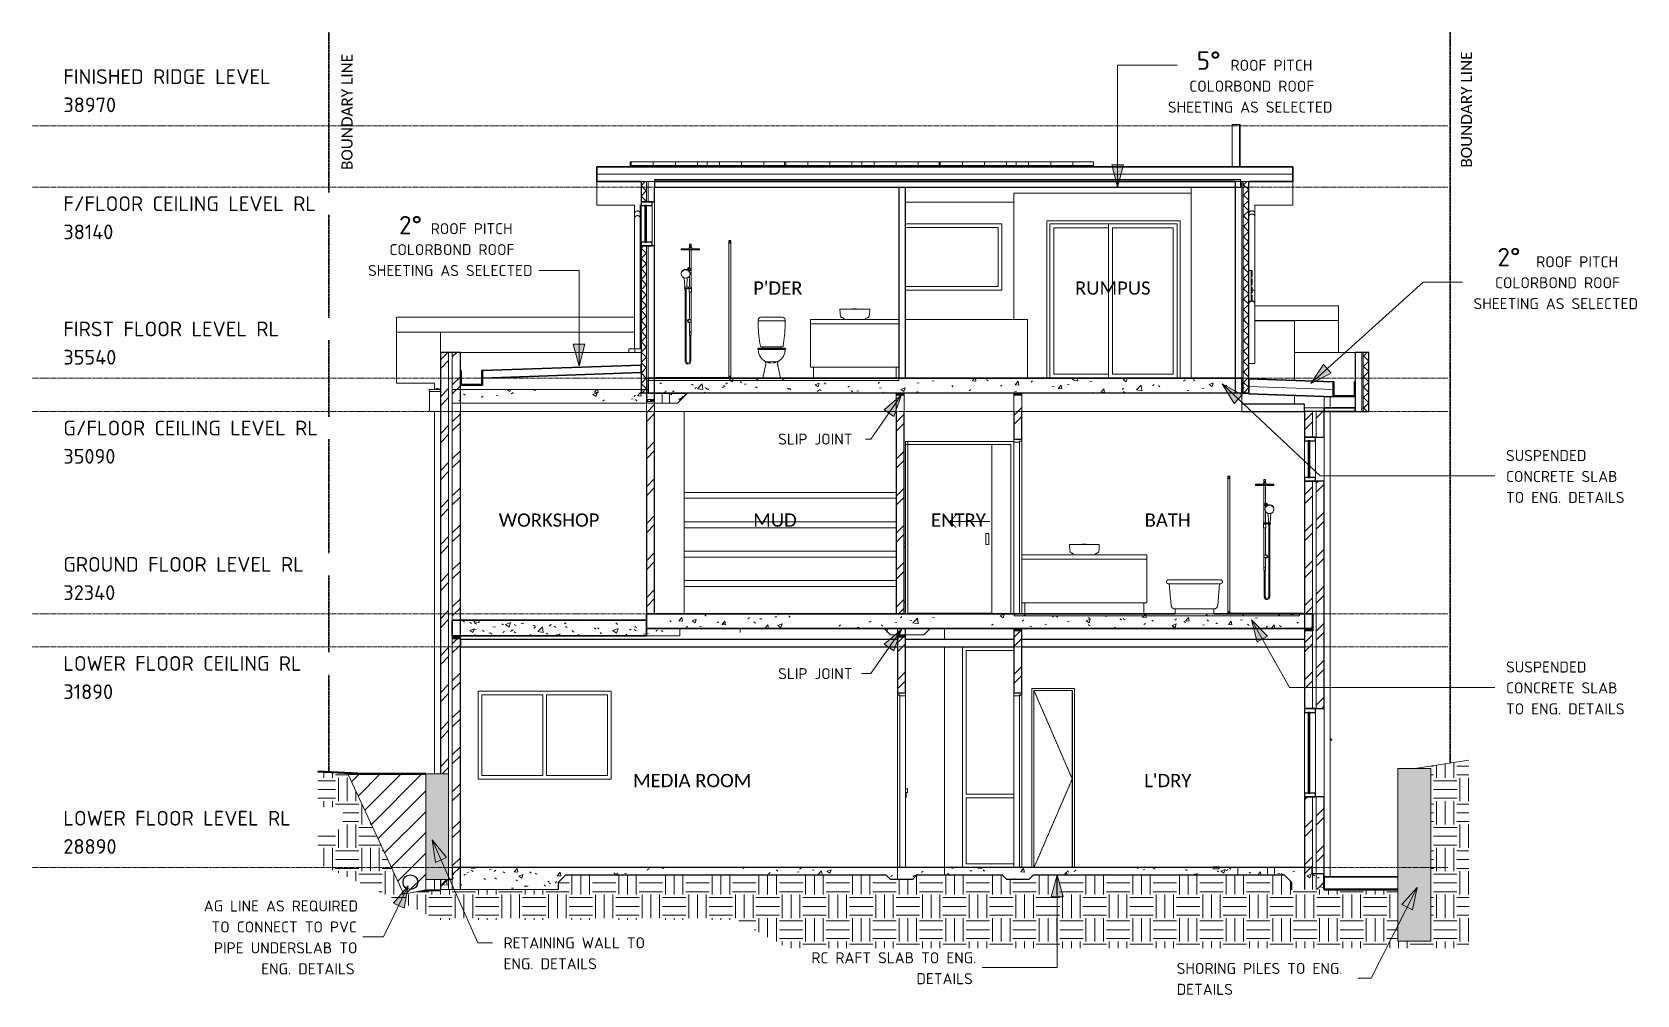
# Model space of a CAD drawing. Header units: millimetres. Extents: x 22424 to 44234, y 27159 to 40246.
import ezdxf

# ---------------------------------------------------------------- set-up
doc = ezdxf.new("R2010")
doc.units = ezdxf.units.MM
for name, pattern in [('Centre', [30, 12, -6, 6, -6]), ('Dash dot', [8, 4, -2, 0, -2]), ('Dashed - Tight 0_18 Pen', [3.46, 1.2, -0.53, 1.2, -0.53]), ('Elevation Swings', [3, 2, -1])]:
    doc.linetypes.add(name, pattern=pattern)
for name, color, linetype, lineweight in [('A-AREA-IDEN', 2, 'Continuous', 9), ('A-CLNG', 13, 'Continuous', 9), ('A-DETL', 90, 'Continuous', 9), ('A-DETL-GENF', 92, 'Continuous', 9), ('A-DETL-MEDM', 33, 'Continuous', 25), ('A-DETL-THIN', 151, 'Continuous', 9), ('A-DETL-WIDE', 214, 'Continuous', 50), ('A-DOOR', 31, 'Continuous', 9), ('A-DOOR-FRAM', 31, 'Continuous', 18), ('A-FLOR', 192, 'Continuous', 9), ('A-FLOR-HRAL', 11, 'Continuous', 9), ('A-FLOR-LEVL', 51, 'Continuous', 9), ('A-FLOR-PATT', 8, 'Continuous', 35), ('A-GENM', 13, 'Continuous', 9), ('A-GLAZ', 151, 'Continuous', 9), ('A-ROOF', 132, 'Continuous', 9), ('A-ROOF-MCUT', 132, 'Continuous', 35), ('A-ROOF-OTLN', 132, 'Continuous', 9), ('A-WALL', 113, 'Continuous', 9), ('A-WALL-PATT', 111, 'Continuous', 25), ('E-ELEC-FIXT', 91, 'Continuous', 9), ('G-ANNO-TEXT', 231, 'Continuous', 9), ('I-FURN', 30, 'Continuous', 9), ('I-WALL', 2, 'Continuous', 9), ('P-SANR-FIXT', 6, 'Continuous', 9), ('Q-CASE', 31, 'Continuous', 9), ('S-STRS', 31, 'Continuous', 9)]:
    doc.layers.add(name, color=color, linetype=linetype, lineweight=lineweight)
doc.styles.add('Calibri', font='calibri.ttf', dxfattribs={"height": 180})
doc.styles.add('Calibri_1', font='calibri.ttf', dxfattribs={"height": 150})
doc.styles.add('ISOCPEUR', font='ISOCPEUR.ttf', dxfattribs={"height": 200})
doc.styles.add('ISOCPEUR_1', font='ISOCPEUR.ttf', dxfattribs={"height": 150})
doc.styles.add('ISOCPEUR_2', font='ISOCPEUR.ttf', dxfattribs={"height": 250})
pattern_1 = [(45, (34166.6, 19353.85), (-251.447, 251.447), []), (45, (34166.6, 19734.85), (-251.447, 251.447), [])]
pattern_2 = [(50, (34166.6, 19353.85), (582.989, -51.005), [60.96, -670.56]), (355, (34166.6, 19353.85), (-112.777, 611.382), [48.768, -536.448]), (100.451, (34215.17, 19349.6), (470.216, 560.373), [51.808, -569.888]), (46.184, (34166.6, 19516.4), (867.453, -134.537), [91.44, -1005.84]), (96.636, (34238.9, 19505.2), (759.688, 791.77), [77.71, -854.83]), (351.184, (34166.6, 19516.4), (759.696, 791.76), [73.15, -804.67]), (21, (34247.87, 19475.77), (485.166, -327.249), [60.96, -670.56]), (326, (34247.87, 19475.77), (197.767, 589.402), [48.768, -536.448]), (71.451, (34288.3, 19448.5), (682.934, 262.148), [51.808, -569.888]), (37.5, (34166.59, 19353.85), (9.883, 270.576), [26.822, -503.123, 26.822, -517.754, -538.48]), (37.5, (34166.59, 19353.85), (9.883, 270.576), [-1074.522, 26.822, -511.658]), (7.5, (34166.6, 19353.85), (213.8225, 320.578), [26.822, -283.667, 26.822, -490.931, -205.232]), (7.5, (34166.6, 19353.85), (213.8225, 320.578), [-828.243, 26.822, -178.41]), (327.5, (33985.33, 19353.85), (433.891, -18.3325), [26.822, -176.378, 26.822, -607.162, -841.248]), (327.5, (33985.33, 19353.85), (433.891, -18.3325), [-837.184, 26.822, -814.426]), (317.5, (33904.05, 19353.85), (474.014, 81.365), [26.822, -237.338, 26.822, -394.208, -597.408]), (317.5, (33904.05, 19353.85), (474.014, 81.365), [-685.19, 26.822, -570.586])]
pattern_3 = [(0, (34166.586, 38270.536), (0, 26.147), []), (90, (34166.6, 38270.54), (-300, 2e-14), [])]
pattern_4 = [(0, (34166.6, 19516.65), (0, 298.858), []), (90, (34166.6, 19516.65), (-300, 2e-14), [])]
pattern_5 = [(0, (34166.6, 19353.85), (317.5, 317.5), [317.5, -317.5]), (0, (34166.6, 19472.9), (317.5, 317.5), [317.5, -317.5]), (0, (34166.6, 19591.97), (317.5, 317.5), [317.5, -317.5]), (90, (34206.27, 19631.66), (-317.5, 317.5), [317.5, -317.5]), (90, (34325.34, 19631.66), (-317.5, 317.5), [317.5, -317.5]), (90, (34444.4, 19631.66), (-317.5, 317.5), [317.5, -317.5])]

msp = doc.modelspace()

# ---------------------------------------------------------------- texts
at = {"layer": 'A-AREA-IDEN', "char_height": 180, "attachment_point": 1, "style": 'Calibri'}
for s, insert, width in [("P'DER", (32224, 36857), 809.7), ('RUMPUS', (36598, 36857), 1266.67), ('WORKSHOP', (28766, 33703), 1667.51), ('MUD', (32224, 33703), 729.54), ('ENTRY', (34641, 33703), 913.92), ('BATH', (37544, 33703), 769.62), ('MEDIA ROOM', (30590, 30163), 1972.15), ("L'DRY", (37538, 30163), 777.64)]:
    msp.add_mtext(s, dxfattribs=dict(at, insert=insert, width=width))
at = {"layer": 'A-FLOR-LEVL', "insert": (22849, 39741), "char_height": 200, "width": 3383.12, "attachment_point": 1, "style": 'ISOCPEUR', "bg_fill": 3, "box_fill_scale": 1.25, "bg_fill_color": 9, "bg_fill_true_color": 13158600, "bg_fill_transparency": 0}
msp.add_mtext('FINISHED RIDGE LEVEL', dxfattribs=at)
at = {"layer": 'G-ANNO-TEXT', "color": 5, "char_height": 150, "width": 2004.22, "attachment_point": 1, "rotation": 90, "style": 'Calibri_1'}
for insert in [(26629, 38372), (41842, 38404)]:
    msp.add_mtext('BOUNDARY LINE', dxfattribs=dict(at, insert=insert))
at = {"layer": 'G-ANNO-TEXT', "color": 7, "attachment_point": 1}
for s, insert, char_height, width, style in [('5°', (38252, 39984), 250, 400.84, 'ISOCPEUR_2'), ('      ROOF PITCH', (38138, 39870), 150, 1964.13, 'ISOCPEUR_1'), ('COLORBOND ROOF', (38151, 39586), 150, 1940.08, 'ISOCPEUR_1'), ('SHEETING AS SELECTED', (37860, 39301), 150, 2637.55, 'ISOCPEUR_1'), ('2°', (27410, 37747), 250, 400.84, 'ISOCPEUR_2'), ('      ROOF PITCH', (27268, 37649), 150, 1964.13, 'ISOCPEUR_1'), ('COLORBOND ROOF', (27281, 37364), 150, 1940.08, 'ISOCPEUR_1'), ('2°', (42338, 37313), 250, 400.84, 'ISOCPEUR_2'), ('SHEETING AS SELECTED', (26990, 37080), 150, 2637.55, 'ISOCPEUR_1'), ('      ROOF PITCH', (42292, 37199), 150, 1964.13, 'ISOCPEUR_1'), ('COLORBOND ROOF', (42306, 36914), 150, 1940.08, 'ISOCPEUR_1'), ('SHEETING AS SELECTED', (42014, 36630), 150, 2637.55, 'ISOCPEUR_1'), ('SLIP JOINT', (32563, 34789), 150, 1186.5, 'ISOCPEUR_1'), ('SUSPENDED ', (42455, 34565), 150, 1378.9, 'ISOCPEUR_1'), ('CONCRETE SLAB ', (42455, 34281), 150, 1891.98, 'ISOCPEUR_1'), ('TO ENG. DETAILS', (42455, 33996), 150, 1891.98, 'ISOCPEUR_1'), ('SUSPENDED ', (42455, 31691), 150, 1378.9, 'ISOCPEUR_1'), ('SLIP JOINT', (32563, 31601), 150, 1186.5, 'ISOCPEUR_1'), ('CONCRETE SLAB ', (42455, 31407), 150, 1891.98, 'ISOCPEUR_1'), ('TO ENG. DETAILS', (42455, 31122), 150, 1891.98, 'ISOCPEUR_1'), ('AG LINE AS REQUIRED', (24757, 28443), 150, 2437.13, 'ISOCPEUR_1'), ('TO CONNECT TO PVC ', (24863, 28158), 150, 2308.86, 'ISOCPEUR_1'), ('RETAINING WALL TO ', (28831, 27942), 150, 2364.98, 'ISOCPEUR_1'), ('PIPE UNDERSLAB TO ', (24896, 27874), 150, 2268.78, 'ISOCPEUR_1'), ('RC RAFT SLAB TO ENG. ', (33014, 27739), 150, 2637.55, 'ISOCPEUR_1'), ('ENG. DETAILS ', (25538, 27589), 150, 1491.14, 'ISOCPEUR_1'), ('ENG. DETAILS ', (28831, 27658), 150, 1603.38, 'ISOCPEUR_1'), ('SHORING PILES TO ENG. ', (37979, 27594), 150, 2733.75, 'ISOCPEUR_1'), ('DETAILS ', (34443, 27455), 150, 905.91, 'ISOCPEUR_1'), ('DETAILS ', (37979, 27310), 150, 1018.14, 'ISOCPEUR_1')]:
    msp.add_mtext(s, dxfattribs=dict(at, insert=insert, char_height=char_height, width=width, style=style))

# ---------------------------------------------------------------- blocks, each defined once
blk = doc.blocks.new('Single - Timber Frame  - 870x2400-2599487-SECTION D-D')
at = {"layer": 'A-DOOR', "lineweight": 18}
for p, q in [((35875, 34685), (35845, 34685)), ((35845, 34685), (35845, 32345)), ((35875, 32345), (35875, 34685)), ((35845, 32345), (35875, 32345))]:
    blk.add_line(p, q, dxfattribs=at)
at = {"layer": 'A-DOOR-FRAM'}
for p, q in [((35765, 34715), (35765, 34673)), ((35875, 34715), (35765, 34715)), ((35845, 34673), (35845, 34688)), ((35845, 34688), (35875, 34688)), ((35875, 34688), (35875, 34715)), ((35765, 34673), (35845, 34673))]:
    blk.add_line(p, q, dxfattribs=at)
at = {"layer": 'A-DOOR-FRAM', "lineweight": 9}
for p, q in [((35875, 34685), (35875, 34688)), ((35765, 32340), (35765, 34673)), ((35845, 32340), (35845, 32345)), ((35875, 32340), (35875, 32345))]:
    blk.add_line(p, q, dxfattribs=at)
blk = doc.blocks.new('M_Tub-Free Standing-3D - 1570-2592575-SECTION D-D')
at = {"layer": 'P-SANR-FIXT'}
for p, q in [((37879, 32749), (37904, 32454)), ((38537, 32454), (38562, 32749)), ((37957, 32406), (37957, 32340)), ((37957, 32340), (37957, 32406)), ((37977, 32406), (37957, 32406)), ((37957, 32340), (38220, 32340)), ((38220, 32406), (37977, 32406)), ((38484, 32406), (38220, 32406)), ((38220, 32340), (38484, 32340)), ((38484, 32340), (38484, 32406)), ((38484, 32340), (38484, 32406))]:
    blk.add_line(p, q, dxfattribs=at)
at = {"layer": 'P-SANR-FIXT', "flags": 128}
for points in [[(37840, 32774), (37840, 32775), (37841, 32776), (37841, 32777), (37841, 32778), (37841, 32779), (37841, 32780), (37841, 32781), (37842, 32782), (37842, 32783), (37842, 32784), (37843, 32785)], [(37844, 32762), (37843, 32763), (37843, 32764), (37843, 32764), (37842, 32765), (37842, 32766), (37842, 32767), (37841, 32768), (37841, 32769), (37841, 32770), (37841, 32771), (37841, 32772)], [(37844, 32787), (37844, 32788), (37845, 32789), (37845, 32790), (37846, 32790), (37847, 32791), (37847, 32792), (37848, 32793), (37849, 32793), (37849, 32794), (37850, 32795), (37851, 32795)], [(37852, 32753), (37852, 32754), (37851, 32754), (37850, 32755), (37849, 32756), (37848, 32756), (37848, 32757), (37847, 32758), (37846, 32758), (37846, 32759), (37845, 32760)], [(37852, 32796), (37853, 32796), (37854, 32797), (37855, 32797), (37855, 32798), (37856, 32798), (37857, 32799), (37858, 32799), (37859, 32799), (37860, 32799), (37861, 32800), (37862, 32800)], [(37866, 32749), (37865, 32749), (37864, 32749), (37863, 32749), (37862, 32750), (37861, 32750), (37860, 32750), (37859, 32750), (37858, 32750), (37857, 32751), (37856, 32751), (37855, 32752), (37854, 32752)], [(38220, 32800), (38206, 32800), (38192, 32800), (38178, 32800), (38164, 32800), (38150, 32800), (38136, 32800), (38122, 32800), (38109, 32800), (38096, 32800), (38082, 32800), (38069, 32800), (38057, 32800), (38044, 32800), (38032, 32800), (38020, 32800), (38009, 32800), (37997, 32800), (37987, 32800), (37976, 32800), (37966, 32800), (37956, 32800), (37947, 32800), (37938, 32800), (37930, 32800), (37922, 32800), (37915, 32800), (37908, 32800), (37901, 32800), (37895, 32800), (37890, 32800), (37885, 32800), (37881, 32800), (37877, 32800), (37874, 32800), (37871, 32800), (37869, 32800), (37867, 32800), (37866, 32800), (37866, 32800), (37866, 32800)], [(37866, 32749), (37866, 32749), (37867, 32749), (37868, 32749), (37870, 32749), (37873, 32749), (37876, 32749), (37880, 32749), (37884, 32749), (37889, 32749), (37894, 32749), (37900, 32749), (37906, 32749), (37913, 32749), (37920, 32749), (37928, 32749), (37936, 32749), (37945, 32749), (37954, 32749), (37963, 32749), (37973, 32749), (37984, 32749), (37995, 32749), (38006, 32749), (38017, 32749), (38029, 32749), (38041, 32749), (38053, 32749), (38066, 32749), (38079, 32749), (38092, 32749), (38105, 32749), (38119, 32749), (38132, 32749), (38146, 32749), (38160, 32749), (38174, 32749), (38188, 32749), (38202, 32749), (38217, 32749), (38220, 32749)], [(37871, 32749), (37869, 32749), (37867, 32749), (37866, 32749), (37866, 32749), (37866, 32749)], [(37867, 32800), (37868, 32800), (37870, 32800), (37873, 32800), (37876, 32800), (37880, 32800), (37884, 32800), (37889, 32800), (37894, 32800), (37900, 32800), (37906, 32800), (37913, 32800), (37920, 32800), (37928, 32800), (37936, 32800), (37945, 32800), (37954, 32800), (37961, 32800)], [(37997, 32800), (38006, 32800), (38017, 32800), (38029, 32800), (38041, 32800), (38053, 32800), (38066, 32800), (38079, 32800), (38092, 32800), (38105, 32800), (38119, 32800), (38132, 32800), (38146, 32800), (38160, 32800)], [(38161, 32800), (38174, 32800), (38188, 32800), (38202, 32800), (38217, 32800), (38220, 32800)], [(38575, 32800), (38575, 32800), (38574, 32800), (38572, 32800), (38571, 32800), (38568, 32800), (38565, 32800), (38561, 32800), (38557, 32800), (38552, 32800), (38547, 32800), (38541, 32800), (38535, 32800), (38528, 32800), (38521, 32800), (38513, 32800), (38505, 32800), (38496, 32800), (38487, 32800), (38477, 32800), (38467, 32800), (38457, 32800), (38446, 32800), (38435, 32800), (38424, 32800), (38412, 32800), (38400, 32800), (38388, 32800), (38375, 32800), (38362, 32800), (38349, 32800), (38336, 32800), (38322, 32800), (38308, 32800), (38295, 32800), (38281, 32800), (38267, 32800), (38253, 32800), (38238, 32800), (38224, 32800), (38220, 32800)], [(38220, 32800), (38235, 32800), (38249, 32800), (38263, 32800), (38277, 32800), (38291, 32800), (38305, 32800), (38318, 32800), (38332, 32800), (38345, 32800), (38359, 32800), (38371, 32800), (38384, 32800), (38397, 32800), (38409, 32800), (38421, 32800), (38432, 32800), (38443, 32800), (38454, 32800), (38464, 32800)], [(38220, 32749), (38235, 32749), (38249, 32749), (38263, 32749), (38277, 32749), (38291, 32749), (38305, 32749), (38318, 32749), (38332, 32749), (38345, 32749), (38359, 32749), (38371, 32749), (38384, 32749), (38397, 32749), (38409, 32749), (38421, 32749), (38432, 32749), (38443, 32749), (38454, 32749), (38465, 32749), (38475, 32749), (38484, 32749), (38494, 32749), (38503, 32749), (38511, 32749), (38519, 32749), (38526, 32749), (38533, 32749), (38540, 32749), (38546, 32749), (38551, 32749), (38556, 32749), (38560, 32749), (38564, 32749), (38567, 32749), (38570, 32749), (38572, 32749), (38574, 32749), (38575, 32749), (38575, 32749), (38575, 32749)], [(38496, 32800), (38503, 32800), (38511, 32800), (38519, 32800), (38526, 32800), (38533, 32800), (38540, 32800), (38546, 32800), (38551, 32800), (38556, 32800), (38560, 32800), (38564, 32800), (38567, 32800), (38570, 32800), (38572, 32800), (38574, 32800)], [(38575, 32749), (38575, 32749), (38574, 32749), (38572, 32749), (38571, 32749)], [(38586, 32752), (38585, 32751), (38585, 32751), (38584, 32751), (38583, 32750), (38582, 32750), (38581, 32750), (38580, 32750), (38579, 32749), (38578, 32749), (38577, 32749), (38576, 32749), (38575, 32749)], [(38578, 32800), (38579, 32800), (38580, 32799), (38581, 32799), (38582, 32799), (38583, 32799), (38584, 32798), (38585, 32798), (38586, 32798), (38587, 32797), (38588, 32797), (38589, 32796)], [(38596, 32760), (38596, 32760), (38595, 32759), (38594, 32758), (38594, 32757), (38593, 32757), (38592, 32756), (38591, 32755), (38591, 32755), (38590, 32754), (38589, 32753), (38588, 32753)], [(38590, 32795), (38591, 32794), (38592, 32794), (38593, 32793), (38593, 32792), (38594, 32792), (38595, 32791), (38595, 32790), (38596, 32789), (38596, 32788), (38597, 32787), (38597, 32787)], [(38600, 32773), (38600, 32772), (38600, 32771), (38600, 32770), (38600, 32769), (38600, 32768), (38599, 32767), (38599, 32766), (38599, 32765), (38598, 32764), (38598, 32763), (38597, 32762)], [(38598, 32785), (38599, 32784), (38599, 32783), (38599, 32782), (38600, 32781), (38600, 32780), (38600, 32779), (38600, 32778), (38600, 32777), (38600, 32776), (38600, 32775), (38600, 32774)], [(37957, 32406), (37955, 32406), (37953, 32406), (37951, 32406), (37949, 32407), (37947, 32407), (37945, 32407), (37943, 32408), (37940, 32409), (37938, 32409), (37937, 32410), (37935, 32411), (37933, 32412), (37931, 32413), (37929, 32414), (37927, 32415), (37925, 32416), (37924, 32418), (37922, 32419), (37921, 32421), (37919, 32422), (37918, 32424), (37916, 32425), (37915, 32427), (37914, 32429), (37913, 32430), (37911, 32432), (37910, 32434), (37909, 32436), (37909, 32438), (37908, 32440), (37907, 32442), (37906, 32444), (37906, 32446), (37905, 32448), (37905, 32450), (37905, 32452), (37904, 32454)], [(37957, 32406), (37957, 32406), (37958, 32406), (37959, 32406), (37961, 32406), (37962, 32406), (37965, 32406), (37967, 32406), (37971, 32406), (37974, 32406), (37978, 32406), (37982, 32406), (37987, 32406), (37992, 32406), (37997, 32406), (38003, 32406), (38009, 32406), (38016, 32406), (38023, 32406), (38030, 32406), (38037, 32406), (38045, 32406), (38053, 32406), (38061, 32406), (38069, 32406), (38078, 32406), (38087, 32406), (38096, 32406), (38106, 32406), (38115, 32406), (38125, 32406), (38135, 32406), (38145, 32406), (38155, 32406), (38165, 32406), (38176, 32406), (38186, 32406), (38197, 32406), (38207, 32406), (38218, 32406), (38220, 32406)], [(38220, 32406), (38231, 32406), (38241, 32406), (38252, 32406), (38262, 32406), (38273, 32406), (38283, 32406), (38293, 32406), (38303, 32406), (38313, 32406), (38323, 32406), (38333, 32406), (38342, 32406), (38351, 32406), (38360, 32406), (38369, 32406), (38378, 32406), (38386, 32406), (38394, 32406), (38402, 32406), (38409, 32406), (38416, 32406), (38423, 32406), (38430, 32406), (38436, 32406), (38442, 32406), (38448, 32406), (38453, 32406), (38457, 32406), (38462, 32406), (38466, 32406), (38469, 32406), (38473, 32406), (38475, 32406), (38478, 32406), (38480, 32406), (38481, 32406), (38483, 32406), (38483, 32406), (38484, 32406), (38484, 32406)], [(38537, 32454), (38536, 32452), (38536, 32450), (38536, 32448), (38535, 32446), (38535, 32444), (38534, 32442), (38533, 32440), (38532, 32438), (38532, 32436), (38531, 32434), (38530, 32432), (38528, 32430), (38527, 32429), (38526, 32427), (38525, 32425), (38523, 32424), (38522, 32422), (38520, 32421), (38519, 32419), (38517, 32418), (38516, 32417), (38514, 32415), (38512, 32414), (38510, 32413), (38508, 32412), (38506, 32411), (38505, 32410), (38503, 32409), (38501, 32409), (38499, 32408), (38497, 32408), (38494, 32407), (38492, 32407), (38490, 32406), (38488, 32406), (38486, 32406), (38484, 32406)]]:
    blk.add_lwpolyline(points, dxfattribs=at)
blk = doc.blocks.new('Vanity_Optional_Plinth - Standard Depth-2457422-SECTION D-D')
at = {"layer": 'P-SANR-FIXT'}
for p, q in [((35875, 33140), (37575, 33140)), ((37575, 33080), (35875, 33080)), ((35875, 33080), (37575, 33080)), ((37575, 33080), (37575, 33140)), ((37575, 32490), (37575, 33080)), ((37575, 32490), (35875, 32490)), ((35915, 32340), (35915, 32490)), ((37535, 32340), (37535, 32490))]:
    blk.add_line(p, q, dxfattribs=at)
blk = doc.blocks.new('RC-Tap Mixer horizontal face - Bath_ Shr Set-1083017-SECTION D-D')
at = {"layer": 'P-SANR-FIXT'}
for p, q in [((36700, 33285), (36700, 33280)), ((36700, 33285), (36713, 33285)), ((36713, 33285), (36713, 33283)), ((36713, 33285), (36738, 33285)), ((36738, 33283), (36738, 33285)), ((36738, 33285), (36750, 33285)), ((36750, 33280), (36750, 33285))]:
    blk.add_line(p, q, dxfattribs=at)
blk.add_open_spline([(36713, 33283), (36713, 33282), (36713, 33281), (36713, 33280), (36713, 33280)], degree=3, knots=[-1, -1, -1, -1, -0.8928571, -0.8682877, -0.8682877, -0.8682877, -0.8682877], dxfattribs=at)
blk.add_open_spline([(36738, 33280), (36738, 33281), (36738, 33282), (36738, 33283)], degree=3, dxfattribs=at)
blk = doc.blocks.new('Vanity_Optional_Plinth - Standard Depth-1437174-SECTION D-D')
at = {"layer": 'P-SANR-FIXT'}
for p, q in [((33005, 36340), (34205, 36340)), ((33005, 36280), (33005, 36340)), ((34205, 36280), (33005, 36280)), ((33005, 36280), (34205, 36280)), ((33005, 35690), (33005, 36280)), ((34205, 35690), (33005, 35690)), ((33045, 35540), (33045, 35690)), ((34165, 35540), (34165, 35690))]:
    blk.add_line(p, q, dxfattribs=at)
blk = doc.blocks.new('M_Chair-Breuer - M_Chair-Breuer-1362667-SECTION D-D')
at = {"layer": 'I-FURN'}
blk.add_line((37233, 28890), (37233, 28890), dxfattribs=at)
at = {"layer": 'I-FURN', "flags": 128}
blk.add_lwpolyline([(37283, 28890), (37283, 28890), (37282, 28890), (37282, 28890), (37281, 28890), (37280, 28890), (37280, 28890), (37279, 28890), (37278, 28890), (37277, 28890), (37276, 28890), (37275, 28890)], dxfattribs=at)
blk = doc.blocks.new('M_Chair-Breuer - M_Chair-Breuer-V1-SECTION D-D')
at = {"layer": 'I-FURN'}
blk.add_line((36477, 28890), (36478, 28890), dxfattribs=at)
blk = doc.blocks.new('M_Chair-Breuer - M_Chair-Breuer-1393401-SECTION D-D')
at = {"layer": 'I-FURN'}
for p, q in [((36451, 28890), (36449, 28890)), ((36450, 28890), (36451, 28890)), ((36477, 28890), (36478, 28890))]:
    blk.add_line(p, q, dxfattribs=at)
at = {"layer": 'I-FURN', "flags": 128}
blk.add_lwpolyline([(36427, 28890), (36427, 28890), (36427, 28890), (36428, 28890), (36428, 28890), (36428, 28890), (36429, 28890), (36429, 28890), (36430, 28890), (36431, 28890), (36431, 28890), (36432, 28890), (36433, 28890), (36434, 28890), (36435, 28890), (36436, 28890)], dxfattribs=at)
blk = doc.blocks.new('M_Chair-Breuer - M_Chair-Breuer-V2-SECTION D-D')
at = {"layer": 'I-FURN'}
blk.add_line((37352, 28890), (37352, 28890), dxfattribs=at)
blk = doc.blocks.new('M_Chair-Breuer - M_Chair-Breuer-V3-SECTION D-D')
at = {"layer": 'I-FURN'}
for p, q in [((36927, 28890), (36928, 28890)), ((37244, 28890), (37245, 28890)), ((37284, 28890), (37283, 28890)), ((37284, 28890), (37284, 28890))]:
    blk.add_line(p, q, dxfattribs=at)
at = {"layer": 'I-FURN', "flags": 128}
for points in [[(36877, 28890), (36877, 28890), (36877, 28890), (36878, 28890), (36878, 28890), (36878, 28890), (36879, 28890), (36879, 28890), (36880, 28890), (36881, 28890), (36881, 28890), (36882, 28890), (36883, 28890), (36884, 28890), (36885, 28890), (36886, 28890)], [(37274, 28890), (37276, 28890), (37277, 28890), (37278, 28890), (37279, 28890), (37279, 28890), (37280, 28890), (37281, 28890), (37282, 28890), (37282, 28890), (37283, 28890), (37283, 28890), (37283, 28890), (37283, 28890), (37284, 28890), (37284, 28890), (37284, 28890)]]:
    blk.add_lwpolyline(points, dxfattribs=at)
blk = doc.blocks.new('FIXED MOULDING ON AND OFF - A0618-2008251-SECTION D-D')
at = {"layer": 'A-GLAZ', "lineweight": 25}
for p, q in [((39865, 34740), (39715, 34740)), ((39715, 34740), (39715, 34690)), ((39715, 34690), (39865, 34690)), ((39790, 34690), (39765, 34690)), ((39765, 34690), (39765, 34190)), ((39790, 34190), (39790, 34690)), ((39865, 34690), (39865, 34740)), ((39865, 34190), (39715, 34190)), ((39715, 34190), (39715, 34140)), ((39715, 34140), (39865, 34140)), ((39765, 34190), (39790, 34190)), ((39865, 34140), (39865, 34190))]:
    blk.add_line(p, q, dxfattribs=at)
at = {"layer": 'A-GLAZ'}
for p, q in [((39715, 34190), (39715, 34690)), ((39865, 34690), (39865, 34190))]:
    blk.add_line(p, q, dxfattribs=at)
blk = doc.blocks.new('Linen shelves - Linen shelves-1981703-SECTION D-D')
at = {"layer": 'Q-CASE'}
for p, q in [((31285, 33990), (34165, 33990)), ((31285, 33910), (31285, 33990)), ((34165, 33910), (31285, 33910)), ((31285, 33590), (34165, 33590)), ((31285, 33510), (31285, 33590)), ((34165, 33510), (31285, 33510)), ((31285, 33190), (34165, 33190)), ((31285, 33110), (31285, 33190)), ((34165, 33110), (31285, 33110)), ((31285, 32790), (34165, 32790)), ((31285, 32710), (31285, 32790)), ((34165, 32710), (31285, 32710))]:
    blk.add_line(p, q, dxfattribs=at)
blk = doc.blocks.new('Sliding Door - 2 Panel - XF2118-2140165-SECTION D-D')
at = {"layer": 'A-DOOR'}
for p, q in [((36215, 37680), (36215, 35540)), ((38025, 37680), (36215, 37680)), ((36255, 35540), (36255, 37640)), ((36255, 37640), (37985, 37640)), ((37985, 35540), (37985, 37640)), ((38025, 35540), (38025, 37680))]:
    blk.add_line(p, q, dxfattribs=at)
at = {"layer": 'A-DOOR-FRAM', "lineweight": 9}
for p, q in [((36310, 35595), (36310, 37585)), ((36310, 37585), (37053, 37585)), ((37053, 37640), (37053, 35540)), ((37108, 35595), (37108, 37585)), ((37108, 37585), (37930, 37585)), ((37930, 37585), (37930, 35595)), ((37053, 35595), (36310, 35595)), ((37930, 35595), (37108, 35595))]:
    blk.add_line(p, q, dxfattribs=at)
blk = doc.blocks.new('FIXED MOULDING ON AND OFF - A0612-2345004-SECTION D-D')
at = {"layer": 'A-GLAZ', "lineweight": 25}
for p, q in [((30850, 37940), (30700, 37940)), ((30700, 37940), (30700, 37890)), ((30700, 37890), (30850, 37890)), ((30775, 37890), (30750, 37890)), ((30750, 37890), (30750, 37390)), ((30775, 37390), (30775, 37890)), ((30850, 37890), (30850, 37940)), ((30850, 37390), (30700, 37390)), ((30700, 37390), (30700, 37340)), ((30700, 37340), (30850, 37340)), ((30750, 37390), (30775, 37390)), ((30850, 37340), (30850, 37390))]:
    blk.add_line(p, q, dxfattribs=at)
at = {"layer": 'A-GLAZ'}
for p, q in [((30700, 37390), (30700, 37890)), ((30850, 37890), (30850, 37390))]:
    blk.add_line(p, q, dxfattribs=at)
blk = doc.blocks.new('Single - Timber Frame  - 950x2100 EXTERIOR-2625504-SECTION D-D')
at = {"layer": 'A-DOOR-FRAM', "lineweight": 9}
blk.add_line((39985, 31050), (39985, 29850), dxfattribs=at)
blk = doc.blocks.new('Cavity slider - 1470CSD-2600546-SECTION D-D')
at = {"layer": 'A-DOOR'}
for p, q in [((35465, 32350), (35465, 34640)), ((35385, 33431), (35425, 33431)), ((35385, 33281), (35385, 33431)), ((35425, 33431), (35425, 33281)), ((35425, 33281), (35385, 33281)), ((34325, 32350), (35465, 32350))]:
    blk.add_line(p, q, dxfattribs=at)
at = {"layer": 'A-DOOR', "linetype": 'Elevation Swings'}
for q in [(34981, 33681), (35441, 33596), (34981, 33511)]:
    blk.add_line((34896, 33596), q, dxfattribs=at)
at = {"layer": 'A-DOOR-FRAM', "lineweight": 9}
for p, q in [((35765, 34680), (34295, 34680)), ((34295, 34680), (34295, 34640)), ((34295, 34680), (34295, 33300)), ((34325, 34680), (34295, 34680)), ((34325, 32340), (34325, 34680)), ((34295, 34640), (35725, 34640)), ((35725, 34640), (35725, 32340))]:
    blk.add_line(p, q, dxfattribs=at)
blk = doc.blocks.new('FIXED MOULDING ON AND OFF - A1204-2341869-SECTION D-D')
at = {"layer": 'A-GLAZ', "lineweight": 25}
for p, q in [((39865, 31050), (39715, 31050)), ((39715, 31050), (39715, 31000)), ((39715, 31000), (39865, 31000)), ((39790, 31000), (39765, 31000)), ((39765, 31000), (39765, 29900)), ((39790, 29900), (39790, 31000)), ((39865, 31000), (39865, 31050)), ((39865, 29900), (39715, 29900)), ((39715, 29900), (39715, 29850)), ((39765, 29900), (39790, 29900)), ((39865, 29850), (39865, 29900)), ((39715, 29850), (39865, 29850))]:
    blk.add_line(p, q, dxfattribs=at)
at = {"layer": 'A-GLAZ'}
for p, q in [((39715, 29900), (39715, 31000)), ((39865, 31000), (39865, 29900))]:
    blk.add_line(p, q, dxfattribs=at)
blk = doc.blocks.new('Single - Timber Frame  - 520x2400-2337658-SECTION D-D')
at = {"layer": 'A-DOOR', "linetype": 'Dashed - Tight 0_18 Pen'}
for p, q in [((36040, 31295), (36560, 30095)), ((36560, 30095), (36040, 28890))]:
    blk.add_line(p, q, dxfattribs=at)
at = {"layer": 'A-DOOR'}
for p, q in [((36560, 31295), (36040, 31295)), ((36040, 31295), (36040, 28895)), ((36560, 28895), (36560, 31295)), ((36040, 28895), (36560, 28895))]:
    blk.add_line(p, q, dxfattribs=at)
at = {"layer": 'A-DOOR-FRAM', "lineweight": 9}
for p, q in [((36590, 31325), (36010, 31325)), ((36010, 31325), (36010, 28890)), ((36037, 28890), (36037, 31298)), ((36037, 31298), (36563, 31298)), ((36563, 28890), (36563, 31298)), ((36590, 28890), (36590, 31325)), ((36010, 28890), (36037, 28890)), ((36037, 28890), (36052, 28890)), ((36052, 28890), (36052, 28895)), ((36548, 28890), (36548, 28895)), ((36563, 28890), (36548, 28890)), ((36590, 28890), (36563, 28890))]:
    blk.add_line(p, q, dxfattribs=at)
blk = doc.blocks.new('Single - Timber Frame  - 870x2400-V4-SECTION D-D')
at = {"layer": 'A-DOOR', "lineweight": 18}
for p, q in [((35875, 31235), (35845, 31235)), ((35845, 31235), (35845, 28895)), ((35875, 28895), (35875, 31235)), ((35845, 28895), (35875, 28895))]:
    blk.add_line(p, q, dxfattribs=at)
at = {"layer": 'A-DOOR-FRAM'}
for p, q in [((35765, 31265), (35765, 31223)), ((35875, 31265), (35765, 31265)), ((35765, 31223), (35845, 31223)), ((35845, 31223), (35845, 31238)), ((35845, 31238), (35875, 31238)), ((35875, 31238), (35875, 31265))]:
    blk.add_line(p, q, dxfattribs=at)
at = {"layer": 'A-DOOR-FRAM', "lineweight": 9}
for p, q in [((35765, 28890), (35765, 31223)), ((35875, 31235), (35875, 31238)), ((35845, 28890), (35765, 28890)), ((35845, 28890), (35845, 28895)), ((35875, 28890), (35845, 28890)), ((35875, 28890), (35875, 28895))]:
    blk.add_line(p, q, dxfattribs=at)
blk = doc.blocks.new('Single - Timber Frame  - 870x2400-V5-SECTION D-D')
at = {"layer": 'A-DOOR', "lineweight": 18}
for p, q in [((34185, 31235), (34185, 28895)), ((34215, 31235), (34185, 31235)), ((34215, 28895), (34215, 31235)), ((34185, 28895), (34215, 28895))]:
    blk.add_line(p, q, dxfattribs=at)
at = {"layer": 'A-DOOR-FRAM'}
for p, q in [((34295, 31265), (34185, 31265)), ((34185, 31265), (34185, 31238)), ((34185, 31238), (34215, 31238)), ((34215, 31238), (34215, 31223)), ((34215, 31223), (34295, 31223)), ((34295, 31223), (34295, 31265))]:
    blk.add_line(p, q, dxfattribs=at)
at = {"layer": 'A-DOOR-FRAM', "lineweight": 9}
for p, q in [((34185, 31235), (34185, 31238)), ((34295, 31223), (34295, 28890)), ((34185, 28890), (34185, 28895)), ((34215, 28890), (34185, 28890)), ((34215, 28890), (34215, 28895)), ((34295, 28890), (34215, 28890))]:
    blk.add_line(p, q, dxfattribs=at)
blk = doc.blocks.new('custom - equal Panel M_6 PANEL HORIZONTAL_ - AFA3042T SP-2001726-SECTION D-D')
at = {"layer": 'A-GLAZ'}
for p, q in [((35068, 28890), (35068, 31890)), ((35118, 31840), (35118, 29890)), ((35118, 31840), (35765, 31840)), ((35118, 29890), (35765, 29890)), ((35765, 29840), (35118, 29840)), ((35118, 29840), (35118, 28940)), ((35765, 28890), (35068, 28890)), ((35118, 28940), (35765, 28940))]:
    blk.add_line(p, q, dxfattribs=at)
blk = doc.blocks.new('2 panel 1 mullion - AF1218-2343563-SECTION D-D')
at = {"layer": 'A-GLAZ'}
for p, q in [((28535, 31240), (29365, 31240)), ((28535, 30140), (28535, 31240)), ((29365, 31240), (29365, 30140)), ((29415, 31240), (30245, 31240)), ((29415, 30140), (29415, 31240)), ((30245, 31240), (30245, 30140)), ((29365, 30140), (28535, 30140)), ((30245, 30140), (29415, 30140))]:
    blk.add_line(p, q, dxfattribs=at)
blk = doc.blocks.new('Downpipe - 450 Eave-1977526-SECTION D-D')
at = {"layer": 'A-GENM'}
for p, q in [((38961, 37898), (38961, 37781)), ((38961, 37781), (38961, 37737)), ((38961, 37737), (38961, 37004)), ((39041, 37781), (39041, 37898)), ((39041, 37737), (39041, 37781)), ((39041, 36590), (39041, 37737)), ((39005, 36590), (39041, 36590))]:
    blk.add_line(p, q, dxfattribs=at)
for points, knots in [([(39001, 37818), (38997, 37818), (38992, 37817), (38986, 37815), (38981, 37813), (38977, 37811), (38975, 37809), (38972, 37807), (38969, 37804), (38967, 37800), (38965, 37798), (38964, 37795), (38963, 37793), (38962, 37791), (38962, 37789), (38961, 37786), (38961, 37784), (38961, 37782), (38961, 37781)], [0, 0, 0, 0, 0.0833333, 0.125, 0.1666667, 0.2083333, 0.2291667, 0.25, 0.2916667, 0.3333333, 0.3541667, 0.375, 0.3958333, 0.4166667, 0.4375, 0.4583333, 0.4791667, 0.5, 0.5, 0.5, 0.5]), ([(39001, 37773), (38997, 37773), (38992, 37773), (38986, 37771), (38981, 37769), (38977, 37766), (38975, 37764), (38972, 37762), (38969, 37759), (38967, 37756), (38965, 37753), (38964, 37751), (38963, 37749), (38962, 37746), (38962, 37744), (38961, 37742), (38961, 37739), (38961, 37738), (38961, 37737)], [0, 0, 0, 0, 0.0833333, 0.125, 0.1666667, 0.2083333, 0.2291667, 0.25, 0.2916667, 0.3333333, 0.3541667, 0.375, 0.3958333, 0.4166667, 0.4375, 0.4583333, 0.4791667, 0.5, 0.5, 0.5, 0.5]), ([(39041, 37781), (39041, 37782), (39041, 37784), (39041, 37786), (39040, 37789), (39040, 37791), (39039, 37793), (39038, 37795), (39037, 37798), (39036, 37800), (39034, 37802), (39032, 37804), (39030, 37807), (39027, 37809), (39025, 37811), (39021, 37813), (39016, 37815), (39010, 37817), (39004, 37818), (39001, 37818)], [0.5, 0.5, 0.5, 0.5, 0.5208333, 0.5416667, 0.5625, 0.5833333, 0.6041667, 0.625, 0.6458333, 0.6666667, 0.6875, 0.7083333, 0.75, 0.7708333, 0.7916667, 0.8333333, 0.875, 0.9166667, 1, 1, 1, 1]), ([(39041, 37737), (39041, 37738), (39041, 37739), (39041, 37742), (39040, 37744), (39040, 37746), (39039, 37749), (39038, 37751), (39037, 37753), (39036, 37755), (39034, 37757), (39032, 37760), (39030, 37762), (39027, 37764), (39025, 37766), (39021, 37769), (39016, 37771), (39010, 37773), (39004, 37773), (39001, 37773)], [0.5, 0.5, 0.5, 0.5, 0.5208333, 0.5416667, 0.5625, 0.5833333, 0.6041667, 0.625, 0.6458333, 0.6666667, 0.6875, 0.7083333, 0.75, 0.7708333, 0.7916667, 0.8333333, 0.875, 0.9166667, 1, 1, 1, 1])]:
    blk.add_open_spline(points, degree=3, knots=knots, dxfattribs=at)
blk = doc.blocks.new('Downpipe - 450 Eave-1917928-SECTION D-D')
at = {"layer": 'A-GENM'}
for p, q in [((27895, 35481), (27895, 35390)), ((27975, 35390), (27975, 35481)), ((27895, 35090), (27895, 32340))]:
    blk.add_line(p, q, dxfattribs=at)
for points, knots in [([(27935, 35400), (27931, 35400), (27926, 35399), (27920, 35397), (27915, 35395), (27911, 35393), (27909, 35391), (27908, 35390), (27908, 35390)], [0, 0, 0, 0, 0.0833333, 0.125, 0.1666667, 0.2083333, 0.2291667, 0.2394778, 0.2394778, 0.2394778, 0.2394778]), ([(27962, 35390), (27962, 35390), (27961, 35391), (27959, 35393), (27955, 35395), (27950, 35397), (27944, 35399), (27938, 35400), (27935, 35400)], [0.7605222, 0.7605222, 0.7605222, 0.7605222, 0.7708333, 0.7916667, 0.8333333, 0.875, 0.9166667, 1, 1, 1, 1])]:
    blk.add_open_spline(points, degree=3, knots=knots, dxfattribs=at)
blk = doc.blocks.new('Downpipe - RH DP-2028410-SECTION D-D')
at = {"layer": 'A-GENM'}
for p, q in [((27822, 35390), (27975, 35390)), ((27822, 35390), (27822, 35360)), ((27822, 35360), (27975, 35360)), ((27825, 35360), (27825, 35093)), ((27825, 35093), (27825, 35090)), ((27825, 35090), (27975, 35090)), ((27895, 35090), (27895, 30162))]:
    blk.add_line(p, q, dxfattribs=at)
blk = doc.blocks.new('Downpipe - 450 Eave-1907276-SECTION D-D')
at = {"layer": 'A-GENM'}
for p, q in [((27895, 28730), (27895, 28580)), ((27895, 28580), (27975, 28580))]:
    blk.add_line(p, q, dxfattribs=at)
blk = doc.blocks.new('Downpipe - 450 Eave-1907595-SECTION D-D')
at = {"layer": 'A-GENM'}
for p, q in [((39985, 35294), (39985, 35140)), ((40065, 35140), (40065, 35291)), ((39985, 35090), (39985, 28763)), ((40065, 28763), (40065, 35090))]:
    blk.add_line(p, q, dxfattribs=at)
blk = doc.blocks.new('Solar Panel_ Face Based - Solar Panel_ Face Based-V6-SECTION D-D')
at = {"layer": 'E-ELEC-FIXT'}
h = blk.add_hatch(dxfattribs=at)
h.set_pattern_fill('FP_8', color=256, style=0, pattern_type=2)
h.set_pattern_definition(pattern_4)
h.paths.add_polyline_path([(31600, 38433), (31600, 38483), (30550, 38483), (30550, 38433), (31196, 38433)])
h = blk.add_hatch(dxfattribs=at)
h.set_pattern_fill('FP_7', color=256, style=0, pattern_type=2)
h.set_pattern_definition(pattern_3)
h.paths.add_polyline_path([(30550, 38415), (31600, 38415), (31600, 38433), (30550, 38433)])
for p, q in [((30550, 38483), (31600, 38483)), ((30550, 38483), (30550, 38433)), ((30550, 38433), (30550, 38415)), ((31600, 38433), (30550, 38433)), ((31600, 38433), (31600, 38483)), ((31600, 38415), (31600, 38433))]:
    blk.add_line(p, q, dxfattribs=at)
blk = doc.blocks.new('Solar Panel_ Face Based - Solar Panel_ Face Based-V7-SECTION D-D')
at = {"layer": 'E-ELEC-FIXT'}
h = blk.add_hatch(dxfattribs=at)
h.set_pattern_fill('FP_8', color=256, style=0, pattern_type=2)
h.set_pattern_definition(pattern_4)
h.paths.add_polyline_path([(32650, 38433), (32650, 38483), (31600, 38483), (31600, 38433), (32174, 38433)])
h = blk.add_hatch(dxfattribs=at)
h.set_pattern_fill('FP_7', color=256, style=0, pattern_type=2)
h.set_pattern_definition(pattern_3)
h.paths.add_polyline_path([(31600, 38415), (32650, 38415), (32650, 38433), (31600, 38433)])
for p, q in [((31600, 38483), (32650, 38483)), ((31600, 38483), (31600, 38433)), ((31600, 38433), (31600, 38415)), ((32650, 38433), (31600, 38433)), ((32650, 38433), (32650, 38483)), ((32650, 38415), (32650, 38433))]:
    blk.add_line(p, q, dxfattribs=at)
blk = doc.blocks.new('Solar Panel_ Face Based - Solar Panel_ Face Based-V8-SECTION D-D')
at = {"layer": 'E-ELEC-FIXT'}
h = blk.add_hatch(dxfattribs=at)
h.set_pattern_fill('FP_8', color=256, style=0, pattern_type=2)
h.set_pattern_definition(pattern_4)
h.paths.add_polyline_path([(32650, 38483), (32650, 38433), (33700, 38433), (33700, 38483)])
h = blk.add_hatch(dxfattribs=at)
h.set_pattern_fill('FP_7', color=256, style=0, pattern_type=2)
h.set_pattern_definition(pattern_3)
h.paths.add_polyline_path([(33700, 38415), (33700, 38433), (32650, 38433), (32650, 38415)])
for p, q in [((32650, 38483), (33700, 38483)), ((32650, 38483), (32650, 38433)), ((32650, 38433), (32650, 38415)), ((33700, 38433), (32650, 38433)), ((33700, 38433), (33700, 38483)), ((33700, 38415), (33700, 38433))]:
    blk.add_line(p, q, dxfattribs=at)
blk = doc.blocks.new('Solar Panel_ Face Based - Solar Panel_ Face Based-V9-SECTION D-D')
at = {"layer": 'E-ELEC-FIXT'}
h = blk.add_hatch(dxfattribs=at)
h.set_pattern_fill('FP_8', color=256, style=0, pattern_type=2)
h.set_pattern_definition(pattern_4)
h.paths.add_polyline_path([(34750, 38433), (34750, 38483), (33700, 38483), (33700, 38433), (34129, 38433)])
h = blk.add_hatch(dxfattribs=at)
h.set_pattern_fill('FP_7', color=256, style=0, pattern_type=2)
h.set_pattern_definition(pattern_3)
h.paths.add_polyline_path([(33700, 38415), (34750, 38415), (34750, 38433), (33700, 38433)])
for p, q in [((33700, 38483), (34750, 38483)), ((33700, 38483), (33700, 38433)), ((33700, 38433), (33700, 38415)), ((34750, 38433), (33700, 38433)), ((34750, 38433), (34750, 38483)), ((34750, 38415), (34750, 38433))]:
    blk.add_line(p, q, dxfattribs=at)
blk = doc.blocks.new('Solar Panel_ Face Based - Solar Panel_ Face Based-V10-SECTION D-D')
at = {"layer": 'E-ELEC-FIXT'}
h = blk.add_hatch(dxfattribs=at)
h.set_pattern_fill('FP_8', color=256, style=0, pattern_type=2)
h.set_pattern_definition(pattern_4)
h.paths.add_polyline_path([(34750, 38483), (34750, 38433), (35800, 38433), (35800, 38483)])
h = blk.add_hatch(dxfattribs=at)
h.set_pattern_fill('FP_7', color=256, style=0, pattern_type=2)
h.set_pattern_definition(pattern_3)
h.paths.add_polyline_path([(35800, 38415), (35800, 38433), (34750, 38433), (34750, 38415)])
for p, q in [((34750, 38483), (35800, 38483)), ((34750, 38483), (34750, 38433)), ((34750, 38433), (34750, 38415)), ((35800, 38433), (34750, 38433)), ((35800, 38433), (35800, 38483)), ((35800, 38415), (35800, 38433))]:
    blk.add_line(p, q, dxfattribs=at)
blk = doc.blocks.new('Solar Panel_ Face Based - Solar Panel_ Face Based-V11-SECTION D-D')
at = {"layer": 'E-ELEC-FIXT'}
h = blk.add_hatch(dxfattribs=at)
h.set_pattern_fill('FP_8', color=256, style=0, pattern_type=2)
h.set_pattern_definition(pattern_4)
h.paths.add_polyline_path([(36850, 38433), (36850, 38483), (35800, 38483), (35800, 38433), (36084, 38433)])
h = blk.add_hatch(dxfattribs=at)
h.set_pattern_fill('FP_7', color=256, style=0, pattern_type=2)
h.set_pattern_definition(pattern_3)
h.paths.add_polyline_path([(35800, 38415), (36850, 38415), (36850, 38433), (35800, 38433)])
for p, q in [((35800, 38483), (36850, 38483)), ((35800, 38483), (35800, 38433)), ((35800, 38433), (35800, 38415)), ((36850, 38433), (35800, 38433)), ((36850, 38433), (36850, 38483)), ((36850, 38415), (36850, 38433))]:
    blk.add_line(p, q, dxfattribs=at)
blk = doc.blocks.new('Shower_Twin_Phoenix_NXQuil_FaceBased - Chrome _606-6500-00_-1739590-SECTION D-D')
at = {"layer": 'P-SANR-FIXT'}
blk.add_line((40090, 30624), (40090, 30636), dxfattribs=at)
at = {"layer": 'P-SANR-FIXT', "flags": 128}
for points in [[(40090, 30636), (40090, 30636), (40090, 30636), (40089, 30636), (40088, 30636), (40087, 30636), (40086, 30636), (40085, 30636), (40084, 30636), (40082, 30636), (40080, 30636), (40078, 30636), (40076, 30636), (40073, 30636), (40071, 30636), (40068, 30636), (40065, 30636)], [(40065, 30636), (40067, 30636), (40070, 30636), (40073, 30636), (40075, 30636), (40078, 30636), (40080, 30636), (40081, 30636), (40083, 30636), (40085, 30636), (40086, 30636), (40087, 30636), (40088, 30636), (40089, 30636), (40089, 30636), (40090, 30636), (40090, 30636), (40090, 30636)], [(40090, 30623), (40090, 30623), (40090, 30623), (40089, 30623), (40088, 30623), (40087, 30623), (40086, 30623), (40085, 30623), (40084, 30623), (40082, 30623), (40080, 30623), (40078, 30623), (40076, 30623), (40073, 30623), (40071, 30623), (40068, 30623), (40065, 30623)], [(40065, 30623), (40067, 30623), (40070, 30623), (40073, 30623), (40075, 30623), (40077, 30623), (40080, 30623), (40081, 30623), (40083, 30623), (40085, 30623), (40086, 30623), (40087, 30623), (40088, 30623), (40089, 30623), (40089, 30623), (40090, 30623), (40090, 30623), (40090, 30623)], [(40090, 30636), (40090, 30636), (40090, 30636), (40090, 30636), (40090, 30636), (40090, 30636), (40090, 30636), (40090, 30636), (40090, 30636), (40090, 30636), (40090, 30636), (40090, 30636), (40090, 30636), (40090, 30636), (40090, 30636), (40090, 30636), (40090, 30636), (40090, 30636), (40090, 30636), (40090, 30636), (40090, 30636), (40090, 30636), (40090, 30636), (40090, 30636), (40090, 30636), (40090, 30636), (40090, 30636), (40090, 30636), (40090, 30636), (40090, 30636), (40090, 30636), (40090, 30636), (40090, 30636), (40090, 30636), (40090, 30636), (40090, 30636), (40090, 30636), (40090, 30636), (40090, 30636), (40090, 30636), (40090, 30636)], [(40090, 30624), (40090, 30623), (40090, 30623), (40090, 30623), (40090, 30623), (40090, 30623), (40090, 30623), (40090, 30623), (40090, 30623), (40090, 30623), (40090, 30623), (40090, 30623), (40090, 30623), (40090, 30623), (40090, 30623), (40090, 30623), (40090, 30623), (40090, 30623), (40090, 30623), (40090, 30623), (40090, 30623), (40090, 30623), (40090, 30623), (40090, 30623), (40090, 30623), (40090, 30623), (40090, 30623), (40090, 30623), (40090, 30623), (40090, 30623), (40090, 30623), (40090, 30623), (40090, 30623), (40090, 30623), (40090, 30623), (40090, 30623), (40090, 30623), (40090, 30623), (40090, 30623), (40090, 30623), (40090, 30623)]]:
    blk.add_lwpolyline(points, dxfattribs=at)
blk = doc.blocks.new('Downpipe - 450 Eave-1976548-SECTION D-D')
at = {"layer": 'A-GENM'}
for p, q in [((30610, 37898), (30610, 37778)), ((30610, 37778), (30610, 37714)), ((30690, 37778), (30690, 37898)), ((30690, 37714), (30690, 37778)), ((30610, 37714), (30610, 35940)), ((30690, 35940), (30690, 37714)), ((30612, 35940), (30650, 35940)), ((30650, 35940), (30690, 35940))]:
    blk.add_line(p, q, dxfattribs=at)
for points, knots in [([(30650, 37815), (30647, 37815), (30642, 37814), (30635, 37812), (30630, 37810), (30627, 37808), (30624, 37806), (30622, 37804), (30619, 37801), (30616, 37797), (30615, 37795), (30613, 37792), (30613, 37790), (30612, 37788), (30611, 37786), (30611, 37783), (30611, 37781), (30610, 37779), (30610, 37778)], [0, 0, 0, 0, 0.0833333, 0.125, 0.1666667, 0.2083333, 0.2291667, 0.25, 0.2916667, 0.3333333, 0.3541667, 0.375, 0.3958333, 0.4166667, 0.4375, 0.4583333, 0.4791667, 0.5, 0.5, 0.5, 0.5]), ([(30650, 37751), (30647, 37751), (30642, 37751), (30635, 37748), (30630, 37746), (30627, 37744), (30624, 37742), (30622, 37740), (30619, 37737), (30616, 37734), (30615, 37731), (30613, 37729), (30613, 37726), (30612, 37724), (30611, 37722), (30611, 37719), (30611, 37717), (30610, 37715), (30610, 37714)], [0, 0, 0, 0, 0.0833333, 0.125, 0.1666667, 0.2083333, 0.2291667, 0.25, 0.2916667, 0.3333333, 0.3541667, 0.375, 0.3958333, 0.4166667, 0.4375, 0.4583333, 0.4791667, 0.5, 0.5, 0.5, 0.5]), ([(30690, 37778), (30690, 37779), (30690, 37781), (30690, 37783), (30690, 37786), (30689, 37788), (30688, 37790), (30687, 37792), (30686, 37795), (30685, 37797), (30684, 37799), (30682, 37801), (30679, 37804), (30677, 37806), (30674, 37808), (30671, 37810), (30666, 37812), (30659, 37814), (30654, 37815), (30650, 37815)], [0.5, 0.5, 0.5, 0.5, 0.5208333, 0.5416667, 0.5625, 0.5833333, 0.6041667, 0.625, 0.6458333, 0.6666667, 0.6875, 0.7083333, 0.75, 0.7708333, 0.7916667, 0.8333333, 0.875, 0.9166667, 1, 1, 1, 1]), ([(30690, 37714), (30690, 37715), (30690, 37717), (30690, 37719), (30690, 37722), (30689, 37724), (30688, 37726), (30687, 37729), (30686, 37731), (30685, 37733), (30684, 37735), (30682, 37737), (30679, 37740), (30677, 37742), (30674, 37744), (30671, 37746), (30666, 37748), (30659, 37751), (30654, 37751), (30650, 37751)], [0.5, 0.5, 0.5, 0.5, 0.5208333, 0.5416667, 0.5625, 0.5833333, 0.6041667, 0.625, 0.6458333, 0.6666667, 0.6875, 0.7083333, 0.75, 0.7708333, 0.7916667, 0.8333333, 0.875, 0.9166667, 1, 1, 1, 1])]:
    blk.add_open_spline(points, degree=3, knots=knots, dxfattribs=at)
blk = doc.blocks.new('Downpipe - 450 Eave-1976745-SECTION D-D')
at = {"layer": 'A-GENM'}
for p, q in [((30535, 35940), (30535, 35890)), ((30535, 35940), (30575, 35940)), ((30575, 35940), (30614, 35940)), ((30615, 35890), (30615, 35940))]:
    blk.add_line(p, q, dxfattribs=at)
blk = doc.blocks.new('Downpipe - 450 Eave-2002628-SECTION D-D')
at = {"layer": 'A-GENM'}
for p, q in [((39041, 36740), (39005, 36740)), ((39041, 36550), (39041, 36740)), ((38961, 36589), (38961, 36550)), ((38961, 36550), (38961, 35740)), ((39041, 35740), (39041, 36550)), ((38961, 35740), (39001, 35740)), ((39001, 35740), (39041, 35740))]:
    blk.add_line(p, q, dxfattribs=at)
for points, knots in [([(39001, 36590), (38997, 36590), (38992, 36589), (38986, 36587), (38981, 36585), (38977, 36582), (38975, 36580), (38972, 36578), (38969, 36574), (38967, 36571), (38965, 36568), (38964, 36565), (38963, 36563), (38962, 36560), (38962, 36558), (38961, 36555), (38961, 36553), (38961, 36551), (38961, 36550)], [0, 0, 0, 0, 0.0833333, 0.125, 0.1666667, 0.2083333, 0.2291667, 0.25, 0.2916667, 0.3333333, 0.3541667, 0.375, 0.3958333, 0.4166667, 0.4375, 0.4583333, 0.4791667, 0.5, 0.5, 0.5, 0.5]), ([(39041, 36550), (39041, 36551), (39041, 36553), (39041, 36555), (39040, 36558), (39040, 36560), (39039, 36563), (39038, 36565), (39037, 36568), (39036, 36570), (39034, 36572), (39032, 36575), (39030, 36578), (39027, 36580), (39025, 36582), (39021, 36585), (39016, 36587), (39010, 36589), (39004, 36590), (39001, 36590)], [0.5, 0.5, 0.5, 0.5, 0.5208333, 0.5416667, 0.5625, 0.5833333, 0.6041667, 0.625, 0.6458333, 0.6666667, 0.6875, 0.7083333, 0.75, 0.7708333, 0.7916667, 0.8333333, 0.875, 0.9166667, 1, 1, 1, 1])]:
    blk.add_open_spline(points, degree=3, knots=knots, dxfattribs=at)
blk = doc.blocks.new('3 PANEL 2 transom - FFF0946-1778814-SECTION D-D')
at = {"layer": 'A-GLAZ'}
for p, q in [((35605, 37640), (34295, 37640)), ((34295, 37590), (35555, 37590)), ((35555, 37590), (35555, 36790)), ((35605, 36740), (35605, 37640)), ((35555, 36790), (34295, 36790)), ((34295, 36740), (35605, 36740))]:
    blk.add_line(p, q, dxfattribs=at)
blk = doc.blocks.new('Toilet _ Wall  Hosted 3-D_ - Type 1-1428107-SECTION D-D')
at = {"layer": 'P-SANR-FIXT'}
for p, q in [((32293, 36335), (32293, 36321)), ((32293, 36321), (32293, 36335)), ((32293, 36321), (32301, 36321)), ((32293, 36318), (32293, 36270)), ((32293, 36270), (32293, 36318)), ((32295, 36321), (32295, 36320)), ((32295, 36320), (32295, 36321)), ((32303, 36320), (32295, 36320)), ((32301, 36321), (32340, 36321)), ((32340, 36320), (32303, 36320)), ((32330, 36370), (32328, 36370)), ((32342, 36370), (32336, 36370)), ((32340, 36321), (32610, 36321)), ((32610, 36320), (32340, 36320)), ((32412, 36371), (32412, 36370)), ((32429, 36371), (32412, 36371)), ((32417, 36372), (32417, 36371)), ((32429, 36372), (32417, 36372)), ((32417, 36371), (32429, 36371)), ((32429, 36372), (32460, 36372)), ((32429, 36371), (32522, 36371)), ((32472, 36372), (32460, 36372)), ((32472, 36371), (32472, 36372)), ((32478, 36372), (32478, 36371)), ((32490, 36372), (32478, 36372)), ((32490, 36372), (32522, 36372)), ((32534, 36372), (32522, 36372)), ((32539, 36371), (32522, 36371)), ((32522, 36371), (32534, 36371)), ((32534, 36371), (32534, 36372)), ((32539, 36370), (32539, 36371)), ((32615, 36370), (32609, 36370)), ((32610, 36321), (32650, 36321)), ((32648, 36320), (32610, 36320)), ((32623, 36370), (32621, 36370)), ((32656, 36320), (32648, 36320)), ((32658, 36321), (32650, 36321)), ((32656, 36320), (32656, 36321)), ((32656, 36321), (32656, 36320)), ((32658, 36321), (32658, 36335)), ((32658, 36335), (32658, 36321)), ((32658, 36270), (32658, 36318)), ((32658, 36318), (32658, 36270)), ((32285, 35935), (32342, 35935)), ((32290, 35930), (32346, 35930)), ((32297, 35930), (32293, 35930)), ((32331, 35970), (32342, 35970)), ((32342, 35935), (32609, 35935)), ((32346, 35930), (32605, 35930)), ((32356, 35950), (32356, 35970)), ((32595, 35970), (32595, 35950)), ((32605, 35930), (32661, 35930)), ((32609, 35970), (32620, 35970)), ((32609, 35935), (32666, 35935)), ((32658, 35930), (32653, 35930)), ((32393, 35714), (32356, 35540)), ((32595, 35540), (32558, 35714))]:
    blk.add_line(p, q, dxfattribs=at)
at = {"layer": 'P-SANR-FIXT', "flags": 128}
for points in [[(32303, 36320), (32299, 36320), (32296, 36320), (32295, 36320), (32295, 36320)], [(32340, 36320), (32339, 36320), (32337, 36320), (32336, 36320), (32334, 36320), (32333, 36320), (32331, 36320), (32330, 36320), (32328, 36320), (32327, 36320), (32325, 36320), (32324, 36320), (32323, 36320), (32321, 36320), (32320, 36320), (32319, 36320), (32318, 36320), (32316, 36320), (32315, 36320), (32314, 36320), (32313, 36320), (32312, 36320), (32311, 36320), (32310, 36320), (32309, 36320), (32308, 36320), (32308, 36320), (32307, 36320), (32306, 36320), (32306, 36320), (32305, 36320), (32305, 36320), (32304, 36320), (32304, 36320), (32304, 36320), (32303, 36320), (32303, 36320)], [(32336, 36370), (32332, 36370), (32329, 36370), (32328, 36370), (32328, 36370)], [(32342, 36370), (32342, 36370), (32341, 36370), (32341, 36370), (32341, 36370), (32341, 36370), (32340, 36370), (32340, 36370), (32340, 36370), (32340, 36370), (32339, 36370), (32339, 36370), (32339, 36370), (32339, 36370), (32339, 36370), (32338, 36370), (32338, 36370), (32338, 36370), (32338, 36370), (32338, 36370), (32338, 36370), (32337, 36370), (32337, 36370), (32337, 36370), (32337, 36370), (32337, 36370), (32337, 36370), (32337, 36370), (32336, 36370), (32336, 36370), (32336, 36370), (32336, 36370), (32336, 36370), (32336, 36370), (32336, 36370), (32336, 36370), (32336, 36370)], [(32610, 36320), (32469, 36320), (32340, 36320)], [(32609, 36370), (32469, 36370), (32342, 36370)], [(32615, 36370), (32615, 36370), (32615, 36370), (32615, 36370), (32615, 36370), (32615, 36370), (32615, 36370), (32614, 36370), (32614, 36370), (32614, 36370), (32614, 36370), (32614, 36370), (32614, 36370), (32614, 36370), (32614, 36370), (32613, 36370), (32613, 36370), (32613, 36370), (32613, 36370), (32613, 36370), (32613, 36370), (32612, 36370), (32612, 36370), (32612, 36370), (32612, 36370), (32611, 36370), (32611, 36370), (32611, 36370), (32611, 36370), (32611, 36370), (32610, 36370), (32610, 36370), (32610, 36370), (32610, 36370), (32609, 36370), (32609, 36370), (32609, 36370)], [(32648, 36320), (32647, 36320), (32647, 36320), (32647, 36320), (32646, 36320), (32646, 36320), (32645, 36320), (32645, 36320), (32644, 36320), (32643, 36320), (32643, 36320), (32642, 36320), (32641, 36320), (32640, 36320), (32639, 36320), (32638, 36320), (32637, 36320), (32636, 36320), (32635, 36320), (32634, 36320), (32632, 36320), (32631, 36320), (32630, 36320), (32628, 36320), (32627, 36320), (32626, 36320), (32624, 36320), (32623, 36320), (32621, 36320), (32620, 36320), (32618, 36320), (32617, 36320), (32615, 36320), (32614, 36320), (32612, 36320), (32611, 36320), (32610, 36320)], [(32623, 36370), (32622, 36370), (32620, 36370), (32616, 36370), (32615, 36370)], [(32656, 36320), (32655, 36320), (32653, 36320), (32648, 36320), (32648, 36320)], [(32285, 35935), (32285, 35936), (32285, 35936), (32285, 35937), (32285, 35937), (32285, 35938), (32285, 35939), (32285, 35939), (32285, 35940), (32286, 35940), (32286, 35941), (32286, 35941), (32286, 35942), (32287, 35942), (32287, 35943), (32287, 35943), (32288, 35944), (32288, 35944), (32288, 35945), (32289, 35945), (32289, 35946), (32290, 35946), (32290, 35947), (32291, 35947), (32291, 35947), (32292, 35948), (32292, 35948), (32293, 35948), (32293, 35949), (32294, 35949), (32294, 35949), (32295, 35949), (32295, 35949), (32296, 35950), (32297, 35950), (32297, 35950), (32298, 35950), (32298, 35950), (32299, 35950), (32299, 35950), (32300, 35950)], [(32290, 35930), (32290, 35931), (32290, 35931), (32290, 35932), (32290, 35932), (32290, 35933), (32290, 35934), (32290, 35934), (32290, 35935), (32291, 35935)], [(32293, 35930), (32293, 35923), (32294, 35915), (32294, 35908), (32295, 35901), (32297, 35894), (32298, 35887), (32300, 35880), (32302, 35873), (32305, 35866), (32307, 35859), (32310, 35852), (32314, 35846), (32317, 35839), (32321, 35833), (32325, 35827), (32329, 35821), (32334, 35815), (32338, 35810), (32343, 35804), (32348, 35799), (32354, 35794), (32359, 35789), (32365, 35785), (32371, 35780), (32377, 35776), (32383, 35773), (32389, 35769), (32393, 35767)], [(32300, 35950), (32300, 35950), (32300, 35950), (32302, 35950), (32303, 35950), (32305, 35950), (32307, 35950), (32310, 35950), (32313, 35950), (32314, 35950)], [(32354, 35950), (32347, 35950), (32341, 35950), (32336, 35950), (32331, 35950), (32326, 35950), (32322, 35950), (32318, 35950), (32314, 35950), (32311, 35950), (32308, 35950), (32305, 35950), (32303, 35950), (32302, 35950), (32301, 35950), (32300, 35950), (32300, 35950), (32300, 35950)], [(32331, 35970), (32332, 35970), (32334, 35970), (32338, 35970), (32339, 35970)], [(32339, 35970), (32339, 35970), (32339, 35970), (32339, 35970), (32339, 35970), (32339, 35970), (32339, 35970), (32339, 35970), (32339, 35970), (32340, 35970), (32340, 35970), (32340, 35970), (32340, 35970), (32340, 35970), (32340, 35970), (32340, 35970), (32340, 35970), (32340, 35970), (32340, 35970), (32340, 35970), (32340, 35970), (32340, 35970), (32340, 35970), (32341, 35970), (32341, 35970), (32341, 35970), (32341, 35970), (32341, 35970), (32341, 35970), (32341, 35970), (32341, 35970), (32341, 35970), (32342, 35970), (32342, 35970), (32342, 35970), (32342, 35970), (32342, 35970)], [(32342, 35970), (32482, 35970), (32609, 35970)], [(32597, 35950), (32594, 35950), (32590, 35950), (32585, 35950), (32581, 35950), (32576, 35950), (32572, 35950), (32567, 35950), (32562, 35950), (32557, 35950), (32552, 35950), (32546, 35950), (32541, 35950), (32535, 35950), (32529, 35950), (32524, 35950), (32518, 35950), (32512, 35950), (32506, 35950), (32500, 35950), (32494, 35950), (32488, 35950), (32482, 35950), (32475, 35950), (32469, 35950), (32463, 35950), (32457, 35950), (32451, 35950), (32445, 35950), (32439, 35950), (32433, 35950), (32427, 35950), (32421, 35950), (32416, 35950), (32410, 35950), (32405, 35950), (32399, 35950), (32394, 35950), (32389, 35950), (32384, 35950), (32379, 35950), (32374, 35950), (32370, 35950), (32365, 35950), (32361, 35950), (32357, 35950), (32354, 35950)], [(32393, 35714), (32394, 35718), (32394, 35722), (32395, 35726), (32395, 35730), (32395, 35734), (32395, 35738), (32395, 35742), (32394, 35746), (32394, 35750), (32393, 35753), (32392, 35757), (32391, 35761), (32390, 35765), (32389, 35769), (32388, 35773), (32387, 35773)], [(32563, 35773), (32562, 35769), (32561, 35765), (32560, 35762), (32559, 35758), (32558, 35754), (32557, 35750), (32556, 35746), (32556, 35742), (32556, 35738), (32556, 35734), (32556, 35730), (32556, 35726), (32557, 35722), (32557, 35718), (32558, 35714), (32558, 35714)], [(32558, 35767), (32564, 35770), (32570, 35774), (32577, 35778), (32583, 35782), (32588, 35787), (32594, 35791), (32599, 35796), (32605, 35801), (32610, 35806), (32615, 35812), (32619, 35818), (32624, 35823), (32628, 35829), (32632, 35836), (32635, 35842), (32639, 35848), (32642, 35855), (32645, 35862), (32647, 35869), (32650, 35875), (32652, 35882), (32653, 35890), (32655, 35897), (32656, 35904), (32657, 35911), (32658, 35918), (32658, 35926), (32658, 35930)], [(32651, 35950), (32651, 35950), (32650, 35950), (32649, 35950), (32648, 35950), (32646, 35950), (32644, 35950), (32641, 35950), (32638, 35950), (32634, 35950), (32630, 35950), (32626, 35950), (32621, 35950), (32616, 35950), (32611, 35950), (32605, 35950), (32599, 35950), (32597, 35950)], [(32609, 35970), (32609, 35970), (32609, 35970), (32609, 35970), (32609, 35970), (32610, 35970), (32610, 35970), (32610, 35970), (32610, 35970), (32610, 35970), (32610, 35970), (32610, 35970), (32610, 35970), (32610, 35970), (32610, 35970), (32611, 35970), (32611, 35970), (32611, 35970), (32611, 35970), (32611, 35970), (32611, 35970), (32611, 35970), (32611, 35970), (32611, 35970), (32611, 35970), (32611, 35970), (32611, 35970), (32611, 35970), (32611, 35970), (32612, 35970), (32612, 35970), (32612, 35970), (32612, 35970), (32612, 35970), (32612, 35970), (32612, 35970)], [(32612, 35970), (32616, 35970), (32619, 35970), (32620, 35970), (32620, 35970)], [(32637, 35950), (32640, 35950), (32643, 35950), (32645, 35950), (32647, 35950), (32649, 35950), (32650, 35950), (32651, 35950), (32651, 35950), (32651, 35950)], [(32651, 35950), (32652, 35950), (32652, 35950), (32653, 35950), (32654, 35950), (32654, 35950), (32655, 35950), (32655, 35949), (32656, 35949), (32657, 35949), (32657, 35949), (32658, 35949), (32658, 35948), (32659, 35948), (32659, 35948), (32660, 35947), (32660, 35947), (32661, 35947), (32661, 35946), (32662, 35946), (32662, 35945), (32662, 35945), (32663, 35945), (32663, 35944), (32664, 35944), (32664, 35943), (32664, 35943), (32664, 35942), (32665, 35942), (32665, 35941), (32665, 35940), (32665, 35940), (32666, 35939), (32666, 35939), (32666, 35938), (32666, 35938), (32666, 35937), (32666, 35936), (32666, 35936), (32666, 35935), (32666, 35935)], [(32660, 35935), (32661, 35934), (32661, 35934), (32661, 35933), (32661, 35933), (32661, 35932), (32661, 35931), (32661, 35931), (32661, 35930), (32661, 35930)], [(32420, 35756), (32427, 35754), (32434, 35752), (32441, 35751), (32449, 35749), (32456, 35749), (32461, 35748)], [(32490, 35748), (32492, 35748), (32500, 35749), (32507, 35750), (32514, 35752), (32521, 35753), (32528, 35755), (32531, 35756)]]:
    blk.add_lwpolyline(points, dxfattribs=at)
at = {"layer": 'P-SANR-FIXT'}
for centre, radius, start, end in [((32328, 36335), 35, 90, 180), ((32295, 36318), 2, 90, 180), ((33808, 36270), 1515, 180, 191.1099), ((32623, 36335), 35, 0, 90), ((31143, 36270), 1515, 348.8901, 0), ((32656, 36318), 2, 0, 90), ((32331, 35980), 10, 191.1099, 270), ((32620, 35980), 10, 270, 348.8901)]:
    blk.add_arc(centre, radius, start, end, dxfattribs=at)
for points in [[(32414, 35763), (32411, 35763), (32404, 35764), (32397, 35765), (32393, 35767), (32392, 35768)], [(32559, 35768), (32558, 35767), (32554, 35765), (32546, 35764), (32540, 35763), (32537, 35763)]]:
    blk.add_open_spline(points, degree=3, dxfattribs=at)
blk.add_open_spline([(32537, 35763), (32534, 35763), (32527, 35763), (32514, 35763), (32500, 35762), (32482, 35762), (32463, 35762), (32447, 35762), (32435, 35763), (32424, 35763), (32418, 35763), (32414, 35763)], degree=3, knots=[0, 0, 0, 0, 0.111111, 0.222222, 0.333333, 0.444444, 0.583333, 0.722222, 0.791667, 0.861111, 1, 1, 1, 1], dxfattribs=at)
blk = doc.blocks.new('Timber_Screen_Adjustable_21388 - Type 1-2543068-SECTION D-D')
at = {"layer": 'A-GENM'}
for p, q in [((38990, 37004), (38960, 37004)), ((38990, 37004), (38990, 36924)), ((39005, 37004), (38990, 37004)), ((38990, 36589), (38990, 37004)), ((38990, 36924), (39005, 36924)), ((38990, 36892), (38990, 36812)), ((39005, 36892), (38990, 36892)), ((39005, 36924), (39005, 37004)), ((39005, 36812), (39005, 36892)), ((38990, 36812), (39005, 36812)), ((38990, 36781), (38990, 36701)), ((39005, 36781), (38990, 36781)), ((38990, 36701), (39005, 36701)), ((38990, 36669), (38990, 36589)), ((39005, 36669), (38990, 36669)), ((39005, 36701), (39005, 36781)), ((39005, 36589), (39005, 36669)), ((38960, 36589), (38990, 36589)), ((38990, 36589), (38993, 36589))]:
    blk.add_line(p, q, dxfattribs=at)
blk = doc.blocks.new('Handrail Type - Handrail_Internal_-2451903-SECTION D-D')
at = {"layer": 'A-FLOR-HRAL'}
for p, q in [((34321, 29962), (34295, 29962)), ((34295, 29912), (34321, 29912)), ((34321, 29912), (34321, 29962))]:
    blk.add_line(p, q, dxfattribs=at)
blk = doc.blocks.new('Support_Metal_Circular - Standard-2452612-SECTION D-D')
at = {"layer": 'A-FLOR-HRAL'}
blk.add_line((34301, 29849), (34301, 29912), dxfattribs=at)
at = {"layer": 'A-FLOR-HRAL', "flags": 128}
blk.add_lwpolyline([(34295, 29835), (34296, 29836), (34296, 29836), (34297, 29837), (34297, 29837), (34298, 29838), (34298, 29838), (34299, 29839), (34299, 29840), (34299, 29840), (34300, 29841), (34300, 29842), (34300, 29842), (34300, 29843), (34301, 29844), (34301, 29844), (34301, 29845), (34301, 29846), (34301, 29846), (34301, 29847), (34301, 29848), (34301, 29849), (34301, 29849)], dxfattribs=at)
blk = doc.blocks.new('BUILDMAT-SNA01004-Willow-600-Stainless_Steel _1_ - Willow 600x450x250mm-2518076-SECTION D-D')
at = {"layer": 'P-SANR-FIXT'}
for p, q in [((38809, 28890), (38809, 28789)), ((39212, 28789), (39212, 28890))]:
    blk.add_line(p, q, dxfattribs=at)
blk = doc.blocks.new('BUILDMAT-SNA01002-Nala_450-Stainless-Steel - Nala 450x450x250mm-2532806-SECTION D-D')
at = {"layer": 'P-SANR-FIXT'}
for p, q in [((38250, 35542), (38250, 35540)), ((38256, 35542), (38250, 35542)), ((38270, 35542), (38250, 35542)), ((38270, 35542), (38680, 35542)), ((38700, 35542), (38680, 35542)), ((38700, 35542), (38695, 35542)), ((38700, 35540), (38700, 35542))]:
    blk.add_line(p, q, dxfattribs=at)
blk = doc.blocks.new('874300W_BK_File_Rfa_151277_ori_2016Sep14134925 - Artisan 405 Round Above Counter - 0 Tap Holes-2537396-SECTION D-D')
at = {"layer": 'P-SANR-FIXT'}
for p, q in [((36928, 33280), (36523, 33280)), ((36527, 33211), (36530, 33191)), ((36921, 33191), (36924, 33211)), ((36578, 33150), (36583, 33140)), ((36868, 33140), (36872, 33150))]:
    blk.add_line(p, q, dxfattribs=at)
for centre, radius, start, end in [((37064, 33276), 541, 179.6175, 186.9731), ((36559, 33194), 29.9, 187.2681, 238.8806), ((36587, 33241), 84.4, 238.8806, 250.6826), ((36529, 33075), 92, 62.5568, 70.6826), ((36562, 33139), 19.6, 34.8503, 62.5568), ((36889, 33139), 19.6, 117.4432, 145.1497), ((36922, 33075), 92, 109.3174, 117.4432), ((36864, 33241), 84.4, 289.3174, 301.1194), ((36892, 33194), 29.9, 301.1194, 352.7319), ((36387, 33276), 541, 353.0269, 0.3825)]:
    blk.add_arc(centre, radius, start, end, dxfattribs=at)
blk = doc.blocks.new('tile grate 80 - 1000x80-2561614-SECTION D-D')
at = {"layer": 'P-SANR-FIXT'}
for p, q in [((38465, 28891), (38475, 28891)), ((38475, 28901), (38555, 28901)), ((38475, 28871), (38475, 28901)), ((38555, 28871), (38475, 28871)), ((38555, 28871), (38555, 28901)), ((38555, 28891), (38563, 28891))]:
    blk.add_line(p, q, dxfattribs=at)
blk = doc.blocks.new('HH Shower - Wincrest Shower-2580500-SECTION D-D')
at = {"layer": 'A-GENM', "lineweight": 25}
for p, q in [((38675, 34207), (38675, 34182)), ((38700, 34207), (38675, 34207)), ((38675, 34182), (38700, 34182)), ((38700, 34182), (38700, 34207)), ((38675, 32365), (38675, 32340)), ((38700, 32365), (38675, 32365)), ((38675, 32340), (38700, 32340)), ((38700, 32340), (38700, 32365))]:
    blk.add_line(p, q, dxfattribs=at)
at = {"layer": 'A-GENM'}
for p, q in [((38675, 32365), (38675, 34182)), ((38700, 34182), (38700, 32365))]:
    blk.add_line(p, q, dxfattribs=at)
at = {"layer": 'P-SANR-FIXT'}
for p, q in [((39050, 34090), (39050, 34101)), ((39050, 34101), (39157, 34101)), ((39051, 34090), (39050, 34090)), ((39050, 34085), (39050, 34088)), ((39050, 34088), (39051, 34088)), ((39165, 34085), (39050, 34085)), ((39051, 34090), (39299, 34090)), ((39051, 34088), (39051, 34090)), ((39299, 34088), (39051, 34088)), ((39157, 34101), (39158, 34118)), ((39157, 34101), (39193, 34101)), ((39160, 34120), (39164, 34120)), ((39162, 34140), (39162, 34165)), ((39162, 34165), (39188, 34165)), ((39165, 34140), (39162, 34140)), ((39163, 34137), (39165, 34137)), ((39163, 34127), (39163, 34136)), ((39164, 34126), (39163, 34126)), ((39164, 34126), (39187, 34126)), ((39187, 34120), (39164, 34120)), ((39165, 34140), (39185, 34140)), ((39165, 34137), (39165, 34140)), ((39185, 34137), (39165, 34137)), ((39165, 34121), (39165, 34126)), ((39165, 34085), (39185, 34085)), ((39165, 33835), (39165, 34085)), ((39166, 34140), (39166, 34137)), ((39184, 34140), (39184, 34137)), ((39188, 34140), (39185, 34140)), ((39185, 34140), (39185, 34137)), ((39185, 34137), (39188, 34137)), ((39185, 34126), (39185, 34121)), ((39300, 34085), (39185, 34085)), ((39185, 34085), (39185, 33844)), ((39188, 34126), (39187, 34126)), ((39187, 34120), (39191, 34120)), ((39188, 34165), (39188, 34140)), ((39188, 34136), (39188, 34127)), ((39193, 34118), (39193, 34101)), ((39193, 34101), (39300, 34101)), ((39300, 34090), (39299, 34090)), ((39299, 34090), (39299, 34088)), ((39299, 34088), (39300, 34088)), ((39300, 34101), (39300, 34090)), ((39300, 34088), (39300, 34085)), ((39190, 33835), (39165, 33835)), ((39165, 33806), (39165, 33835)), ((39165, 33835), (39165, 33835)), ((39165, 33806), (39186, 33806)), ((39165, 33577), (39165, 33806)), ((39165, 33806), (39165, 33806)), ((39185, 33844), (39185, 33835)), ((39185, 33806), (39185, 33788)), ((39185, 33734), (39185, 33577)), ((39225, 33579), (39221, 33705)), ((39258, 33705), (39252, 33577)), ((39159, 33560), (39159, 33577)), ((39159, 33577), (39165, 33577)), ((39161, 33560), (39159, 33560)), ((39159, 33510), (39159, 33559)), ((39159, 33559), (39161, 33559)), ((39165, 33510), (39159, 33510)), ((39190, 33560), (39161, 33560)), ((39161, 33559), (39161, 33560)), ((39190, 33559), (39161, 33559)), ((39185, 33577), (39165, 33577)), ((39185, 33510), (39165, 33510)), ((39165, 32967), (39165, 33510)), ((39185, 33577), (39203, 33577)), ((39192, 33510), (39185, 33510)), ((39185, 33510), (39185, 33144)), ((39203, 33560), (39190, 33560)), ((39190, 33560), (39190, 33559)), ((39190, 33559), (39192, 33559)), ((39192, 33559), (39192, 33510)), ((39203, 33577), (39203, 33576)), ((39203, 33561), (39203, 33576)), ((39203, 33576), (39204, 33576)), ((39204, 33561), (39203, 33561)), ((39203, 33561), (39203, 33560)), ((39204, 33576), (39204, 33577)), ((39204, 33577), (39226, 33577)), ((39204, 33576), (39204, 33561)), ((39204, 33560), (39204, 33561)), ((39228, 33560), (39204, 33560)), ((39226, 33579), (39225, 33579)), ((39253, 33579), (39226, 33579)), ((39226, 33577), (39226, 33579)), ((39252, 33577), (39226, 33577)), ((39228, 33560), (39252, 33560)), ((39228, 33550), (39228, 33560)), ((39248, 33550), (39228, 33550)), ((39232, 33550), (39228, 33550)), ((39232, 32572), (39232, 33550)), ((39250, 33550), (39246, 33550)), ((39246, 33550), (39246, 32572)), ((39251, 33560), (39250, 33550)), ((39254, 33560), (39251, 33560)), ((39252, 33577), (39254, 33577)), ((39254, 33577), (39254, 33560)), ((39164, 32966), (39165, 32967)), ((39164, 32965), (39164, 32966)), ((39168, 32965), (39164, 32965)), ((39165, 32928), (39164, 32964)), ((39164, 32964), (39168, 32964)), ((39192, 33135), (39165, 33135)), ((39165, 33105), (39192, 33105)), ((39165, 32967), (39185, 32967)), ((39168, 32965), (39182, 32965)), ((39168, 32964), (39168, 32965)), ((39168, 32964), (39182, 32964)), ((39187, 32965), (39182, 32965)), ((39182, 32965), (39182, 32964)), ((39182, 32964), (39187, 32964)), ((39185, 33144), (39185, 33135)), ((39185, 33096), (39185, 33105)), ((39185, 33096), (39185, 32967)), ((39185, 32967), (39187, 32966)), ((39187, 32964), (39186, 32928)), ((39187, 32966), (39187, 32965)), ((39168, 32928), (39165, 32928)), ((39168, 32928), (39182, 32928)), ((39168, 32572), (39168, 32928)), ((39186, 32928), (39182, 32928)), ((39182, 32928), (39182, 32572))]:
    blk.add_line(p, q, dxfattribs=at)
for centre, radius, start, end in [((39160, 34118), 1.95, 93.645, 177.0636), ((39163, 34136), 0.6, 90, 180), ((39163, 34127), 0.6, 180, 270), ((39164, 34124), 2.51, 47.6872, 81.9077), ((39164, 34122), 1.86, 271.7402, 319.7402), ((39163, 34123), 3.58, 318.5215, 41.4785), ((39188, 34123), 3.58, 138.5423, 221.4577), ((39187, 34124), 2.51, 98.0923, 132.3128), ((39187, 34122), 1.86, 220.2598, 268.2598), ((39188, 34136), 0.6, 0, 90), ((39188, 34127), 0.6, 270, 0), ((39191, 34118), 1.95, 2.9364, 86.355), ((39192, 33820), 15, 95.9969, 90), ((39192, 33820), 10, 270.2979, 270), ((39192, 33820), 25, 349.9586, 104.4775), ((39192, 33820), 15, 90, 95.9969), ((39192, 33120), 25, 90, 104.4775), ((39192, 33120), 25, 255.5225, 270), ((39192, 33120), 25, 270, 90), ((39192, 33120), 15, 270, 90), ((39207, 32572), 39, 180.5626, 0), ((39207, 32572), 25, 180, 0)]:
    blk.add_arc(centre, radius, start, end, dxfattribs=at)
for centre, start_param, end_param in [((39239, 33764), 1.570796, 3.187105), ((39239, 33758), 0.045512, 3.096081), ((39239, 33764), 6.237673, 7.853982), ((39239, 33758), 3.096081, 3.592619), ((39239, 33758), 4.402707, 5.020233)]:
    blk.add_ellipse(centre, major_axis=(60, 0), ratio=0.939693, start_param=start_param, end_param=end_param, dxfattribs=at)
for points in [[(39216, 33816), (39221, 33817), (39230, 33820), (39240, 33820), (39245, 33820)], [(39221, 33705), (39217, 33706), (39210, 33709), (39200, 33716), (39191, 33724), (39187, 33730), (39185, 33734)], [(39299, 33761), (39300, 33757), (39299, 33749), (39295, 33737), (39289, 33726), (39280, 33717), (39270, 33709), (39262, 33706), (39258, 33705)]]:
    blk.add_open_spline(points, degree=3, dxfattribs=at)
blk.add_open_spline([(39245, 33820), (39249, 33819), (39258, 33818), (39270, 33813), (39280, 33806), (39288, 33797), (39294, 33788), (39297, 33781), (39298, 33775), (39299, 33769), (39300, 33764), (39299, 33761)], degree=3, knots=[0, 0, 0, 0, 0.142857, 0.285714, 0.428571, 0.571429, 0.678571, 0.785714, 0.839286, 0.892857, 1, 1, 1, 1], dxfattribs=at)
blk = doc.blocks.new('tile grate - 1000x80-2206945-SECTION D-D')
at = {"layer": 'P-SANR-FIXT'}
for p, q in [((38700, 32350), (39700, 32350)), ((39700, 32350), (39700, 32340))]:
    blk.add_line(p, q, dxfattribs=at)
blk = doc.blocks.new('HH Shower - Wincrest Shower-2583850-SECTION D-D')
at = {"layer": 'A-GENM', "lineweight": 25}
for p, q in [((31920, 37407), (31895, 37407)), ((31895, 37407), (31895, 37382)), ((31895, 37382), (31920, 37382)), ((31920, 37382), (31920, 37407)), ((31920, 35565), (31895, 35565)), ((31895, 35565), (31895, 35540)), ((31920, 35540), (31920, 35565)), ((31895, 35540), (31920, 35540))]:
    blk.add_line(p, q, dxfattribs=at)
at = {"layer": 'A-GENM'}
for p, q in [((31895, 35565), (31895, 37382)), ((31920, 37382), (31920, 35565))]:
    blk.add_line(p, q, dxfattribs=at)
at = {"layer": 'P-SANR-FIXT'}
for p, q in [((31245, 37301), (31245, 37290)), ((31352, 37301), (31245, 37301)), ((31353, 37318), (31352, 37301)), ((31388, 37301), (31352, 37301)), ((31359, 37320), (31355, 37320)), ((31357, 37365), (31357, 37340)), ((31383, 37365), (31357, 37365)), ((31357, 37340), (31360, 37340)), ((31360, 37337), (31358, 37337)), ((31358, 37336), (31358, 37327)), ((31358, 37326), (31359, 37326)), ((31382, 37326), (31359, 37326)), ((31359, 37320), (31382, 37320)), ((31380, 37340), (31360, 37340)), ((31360, 37340), (31360, 37337)), ((31360, 37337), (31380, 37337)), ((31360, 37326), (31360, 37321)), ((31361, 37340), (31361, 37337)), ((31379, 37340), (31379, 37337)), ((31380, 37340), (31383, 37340)), ((31380, 37337), (31380, 37340)), ((31383, 37337), (31380, 37337)), ((31380, 37321), (31380, 37326)), ((31382, 37326), (31383, 37326)), ((31386, 37320), (31382, 37320)), ((31383, 37340), (31383, 37365)), ((31383, 37327), (31383, 37336)), ((31388, 37301), (31388, 37318)), ((31495, 37301), (31388, 37301)), ((31495, 37290), (31495, 37301)), ((31245, 37290), (31246, 37290)), ((31245, 37288), (31245, 37285)), ((31246, 37288), (31245, 37288)), ((31245, 37285), (31360, 37285)), ((31494, 37290), (31246, 37290)), ((31246, 37290), (31246, 37288)), ((31246, 37288), (31494, 37288)), ((31380, 37285), (31360, 37285)), ((31360, 37285), (31360, 37044)), ((31380, 37285), (31495, 37285)), ((31380, 37035), (31380, 37285)), ((31494, 37290), (31495, 37290)), ((31494, 37288), (31494, 37290)), ((31495, 37288), (31494, 37288)), ((31495, 37285), (31495, 37288)), ((31288, 36905), (31293, 36777)), ((31320, 36779), (31325, 36905)), ((31356, 37035), (31381, 37035)), ((31360, 37044), (31360, 37035)), ((31360, 37006), (31360, 36988)), ((31381, 37006), (31360, 37006)), ((31360, 36934), (31360, 36777)), ((31381, 37035), (31380, 37035)), ((31380, 37006), (31381, 37006)), ((31380, 36777), (31380, 37006)), ((31381, 37006), (31381, 37035)), ((31292, 36777), (31292, 36760)), ((31293, 36777), (31292, 36777)), ((31292, 36760), (31295, 36760)), ((31293, 36779), (31319, 36779)), ((31293, 36777), (31319, 36777)), ((31318, 36760), (31294, 36760)), ((31295, 36760), (31295, 36750)), ((31295, 36750), (31299, 36750)), ((31297, 36750), (31317, 36750)), ((31299, 36750), (31299, 35772)), ((31313, 36750), (31317, 36750)), ((31313, 35772), (31313, 36750)), ((31317, 36750), (31318, 36760)), ((31318, 36760), (31342, 36760)), ((31319, 36777), (31320, 36779)), ((31342, 36777), (31319, 36777)), ((31320, 36779), (31320, 36779)), ((31342, 36776), (31342, 36777)), ((31342, 36776), (31342, 36761)), ((31343, 36776), (31342, 36776)), ((31342, 36761), (31343, 36761)), ((31342, 36760), (31342, 36761)), ((31343, 36777), (31343, 36776)), ((31360, 36777), (31343, 36777)), ((31343, 36761), (31343, 36776)), ((31343, 36761), (31343, 36760)), ((31343, 36760), (31356, 36760)), ((31354, 36759), (31354, 36710)), ((31356, 36759), (31354, 36759)), ((31354, 36710), (31360, 36710)), ((31356, 36760), (31385, 36760)), ((31356, 36760), (31356, 36759)), ((31356, 36759), (31385, 36759)), ((31360, 36777), (31380, 36777)), ((31360, 36710), (31380, 36710)), ((31360, 36710), (31360, 36344)), ((31387, 36777), (31380, 36777)), ((31380, 36710), (31387, 36710)), ((31380, 36167), (31380, 36710)), ((31385, 36760), (31387, 36760)), ((31385, 36759), (31385, 36760)), ((31387, 36759), (31385, 36759)), ((31387, 36760), (31387, 36777)), ((31387, 36710), (31387, 36759)), ((31354, 36335), (31380, 36335)), ((31380, 36305), (31354, 36305)), ((31360, 36344), (31360, 36335)), ((31360, 36296), (31360, 36305)), ((31360, 36296), (31360, 36167)), ((31360, 36167), (31359, 36166)), ((31359, 36166), (31359, 36165)), ((31359, 36165), (31363, 36165)), ((31359, 36164), (31360, 36128)), ((31363, 36164), (31359, 36164)), ((31380, 36167), (31360, 36167)), ((31360, 36128), (31363, 36128)), ((31377, 36165), (31363, 36165)), ((31363, 36165), (31363, 36164)), ((31377, 36164), (31363, 36164)), ((31377, 36128), (31363, 36128)), ((31363, 36128), (31363, 35772)), ((31377, 36165), (31382, 36165)), ((31377, 36164), (31377, 36165)), ((31382, 36164), (31377, 36164)), ((31377, 36128), (31381, 36128)), ((31377, 35772), (31377, 36128)), ((31382, 36166), (31380, 36167)), ((31381, 36128), (31382, 36164)), ((31382, 36165), (31382, 36166))]:
    blk.add_line(p, q, dxfattribs=at)
for centre, radius, start, end in [((31355, 37318), 1.95, 93.645, 177.0636), ((31358, 37336), 0.6, 90, 180), ((31358, 37327), 0.6, 180, 270), ((31359, 37324), 2.51, 47.6872, 81.9077), ((31359, 37322), 1.86, 271.7402, 319.7402), ((31358, 37323), 3.58, 318.5423, 41.4577), ((31383, 37323), 3.58, 138.5215, 221.4785), ((31382, 37324), 2.51, 98.0923, 132.3128), ((31382, 37322), 1.86, 220.2598, 268.2598), ((31383, 37336), 0.6, 0, 90), ((31383, 37327), 0.6, 270, 0), ((31386, 37318), 1.95, 2.9364, 86.355), ((31354, 37020), 25, 75.5225, 190.0414), ((31354, 37020), 15, 90, 84.0031), ((31354, 37020), 10, 270, 269.7021), ((31354, 37020), 15, 84.0031, 90), ((31354, 36320), 25, 90, 270), ((31354, 36320), 15, 90, 270), ((31354, 36320), 25, 75.5225, 90), ((31354, 36320), 25, 270, 284.4775), ((31338, 35772), 39, 180, 359.4374), ((31338, 35772), 25, 180, 0)]:
    blk.add_arc(centre, radius, start, end, dxfattribs=at)
for centre, start_param, end_param in [((31306, 36964), 1.570796, 3.187105), ((31306, 36958), 0.045512, 3.096081), ((31306, 36958), 4.404545, 5.022071), ((31306, 36964), 6.237673, 7.853982), ((31306, 36958), 5.832158, 6.328697)]:
    blk.add_ellipse(centre, major_axis=(60, 0), ratio=0.939693, start_param=start_param, end_param=end_param, dxfattribs=at)
blk.add_open_spline([(31301, 37020), (31298, 37020), (31293, 37019), (31287, 37017), (31281, 37015), (31274, 37011), (31265, 37005), (31257, 36996), (31251, 36985), (31247, 36973), (31246, 36965), (31247, 36961)], degree=3, knots=[-1, -1, -1, -1, -0.892857, -0.839286, -0.785714, -0.678571, -0.571429, -0.428571, -0.285714, -0.142857, 0, 0, 0, 0], dxfattribs=at)
for points in [[(31247, 36961), (31246, 36957), (31247, 36949), (31251, 36937), (31257, 36926), (31265, 36917), (31276, 36909), (31284, 36906), (31288, 36905)], [(31330, 37016), (31325, 37017), (31316, 37020), (31306, 37020), (31301, 37020)], [(31325, 36905), (31329, 36906), (31336, 36909), (31346, 36916), (31354, 36924), (31359, 36930), (31360, 36934)]]:
    blk.add_open_spline(points, degree=3, dxfattribs=at)
blk = doc.blocks.new('tile grate - 1000x80-2583848-SECTION D-D')
at = {"layer": 'P-SANR-FIXT'}
for p, q in [((30895, 35550), (31895, 35550)), ((30895, 35540), (30895, 35550))]:
    blk.add_line(p, q, dxfattribs=at)
blk = doc.blocks.new('stackpoint - stackpoint-2591344-SECTION D-D')
at = {"layer": 'P-SANR-FIXT'}
for p, q in [((38840, 38990), (38834, 38990)), ((38840, 38415), (38840, 38990))]:
    blk.add_line(p, q, dxfattribs=at)
blk = doc.blocks.new('stackpoint - stackpoint-V12-SECTION D-D')
at = {"layer": 'P-SANR-FIXT'}
for p, q in [((38734, 38990), (38734, 38415)), ((38834, 38990), (38734, 38990)), ((38834, 38415), (38834, 38990))]:
    blk.add_line(p, q, dxfattribs=at)
blk = doc.blocks.new('stackpoint - stackpoint-2594485-SECTION D-D')
at = {"layer": 'P-SANR-FIXT'}
for p, q in [((30985, 35340), (30985, 35204)), ((31085, 35204), (31085, 35340))]:
    blk.add_line(p, q, dxfattribs=at)
blk = doc.blocks.new('Railing - 25mm-2601264-SECTION D-D')
at = {"layer": 'A-FLOR-HRAL'}
blk.add_line((34295, 33241), (34295, 32500), dxfattribs=at)
blk = doc.blocks.new('Railing - Railing-2600954-SECTION D-D')
blk.add_blockref('Railing - 25mm-2601264-SECTION D-D', (0, 0))
blk = doc.blocks.new('Top Rail Type - Top Rail_Internal_-2601176-SECTION D-D')
at = {"layer": 'A-FLOR-HRAL'}
for p, q in [((34295, 33300), (34275, 33313)), ((34275, 33253), (34295, 33241)), ((34295, 33300), (34295, 33241))]:
    blk.add_line(p, q, dxfattribs=at)

# ---------------------------------------------------------------- hatches: boundary and pattern name
at = {"layer": 'A-DETL-GENF'}
h = msp.add_hatch(dxfattribs=at)
h.set_pattern_fill('FP_5', style=0, pattern_type=2)
h.set_pattern_definition(pattern_2)
h.paths.add_polyline_path([(30463, 35204), (30798, 35204), (30798, 35511), (30793, 35511), (30793, 35390), (28135, 35390), (28135, 35204), (30219, 35204)])
h.paths.add_polyline_path([(30952, 35204), (31195, 35204), (31332, 35341), (38955, 35341), (38955, 35541), (34205, 35541), (34205, 35511), (30823, 35511), (30823, 35204), (30885, 35204)])
for color, points in [(8, [(34275, 35310), (34275, 35340), (34165, 35340), (34165, 35310)]), (8, [(35839, 35310), (35875, 35310), (35875, 35340), (35765, 35340), (35765, 35310)]), (8, [(35765, 32110), (35875, 32110), (35875, 32140), (35765, 32140)]), (8, [(39725, 32110), (39835, 32110), (39835, 32140), (39725, 32140)]), (8, [(28245, 31997), (28245, 32040), (28135, 32040), (28135, 31997)]), (8, [(34295, 32023), (34295, 32053), (34185, 32053), (34185, 32023)]), (31, [(27775, 28730), (28085, 28730), (28085, 30162), (27775, 30162), (27775, 28766)]), (31, [(40985, 27890), (41435, 27890), (41435, 30237), (40985, 30237), (40985, 29350)])]:
    msp.add_hatch(color=color, dxfattribs=at).paths.add_polyline_path(points)
h = msp.add_hatch(color=8, dxfattribs=at)
h.paths.add_polyline_path([(30885, 35224), (30885, 35254), (30823, 35254), (30823, 35224)])
h.paths.add_polyline_path([(30798, 35224), (30798, 35254), (30775, 35254), (30775, 35224)])
h = msp.add_hatch(dxfattribs=at)
h.set_pattern_fill('FP_5', style=0, pattern_type=2)
h.set_pattern_definition(pattern_2)
h.paths.add_polyline_path([(28135, 32040), (31225, 32040), (31225, 32140), (34003, 32140), (34090, 32053), (34543, 32053), (34630, 32140), (39835, 32140), (39835, 32340), (39650, 32340), (39650, 32310), (35770, 32310), (35770, 32340), (30775, 32340), (30775, 32254), (28135, 32254), (28135, 32074)])
h = msp.add_hatch(dxfattribs=at)
h.set_pattern_fill('FP_9', color=8, style=0, pattern_type=2)
h.set_pattern_definition(pattern_5)
h.paths.add_polyline_path([(34591, 27793), (41948, 27793), (41948, 30350), (41218, 30237), (41435, 30237), (41435, 27890), (40985, 27890), (40985, 28590), (27975, 28590), (27975, 28576), (27710, 28575), (27477, 28530), (26714, 30162), (26856, 30162), (26851, 30171), (26309, 30197), (26309, 28947), (27958, 28179), (32001, 28179), (32696, 27793), (34129, 27793)])
h = msp.add_hatch(dxfattribs=at)
h.set_pattern_fill('FP_10', style=0, pattern_type=2)
h.set_pattern_definition([(45, (34166.59, 19353.85), (-141.4214, 141.4214), [])])
h.paths.add_polyline_path([(27477, 28530), (27775, 28588), (27775, 30162), (26714, 30162), (27457, 28572)])
h = msp.add_hatch(dxfattribs=at)
h.set_pattern_fill('FP_5', style=0, pattern_type=2)
h.set_pattern_definition(pattern_2)
h.paths.add_polyline_path([(27959, 28589), (29575, 28590), (29575, 28689), (29675, 28789), (34030, 28789), (34090, 28729), (34390, 28729), (34450, 28789), (35610, 28789), (35670, 28729), (35970, 28729), (36030, 28789), (39445, 28789), (39545, 28689), (39545, 28590), (39980, 28590), (39980, 28804), (39820, 28804), (39820, 28890), (28135, 28890), (28135, 28730), (27775, 28730), (27775, 28589), (27898, 28589)])
h = msp.add_hatch(dxfattribs=at)
h.set_pattern_fill('FP_9', color=8, style=0, pattern_type=2)
h.set_pattern_definition(pattern_5)
h.paths.add_polyline_path([(39545, 28589), (39545, 28689), (39445, 28789), (36030, 28789), (35970, 28729), (35670, 28729), (35610, 28789), (34450, 28789), (34390, 28729), (34090, 28729), (34030, 28789), (29675, 28789), (29575, 28689), (29575, 28589), (39505, 28589)])
at = {"layer": 'A-FLOR'}
h = msp.add_hatch(dxfattribs=at)
h.set_pattern_fill('FP_4', color=8, style=0, pattern_type=2)
h.set_pattern_definition([(50, (34166.6, 19353.85), (728.737, -63.756), [76.2, -838.2]), (355, (34166.6, 19353.85), (-140.97, 764.228), [60.96, -670.56]), (100.451, (34227.3, 19348.54), (587.77, 700.467), [64.76, -712.36]), (46.184, (34166.6, 19557.05), (1084.316, -168.17), [114.3, -1257.3]), (96.636, (34256.9, 19543), (949.61, 989.71), [97.14, -1068.54]), (351.184, (34166.6, 19557), (949.62, 989.7), [91.44, -1005.84]), (21, (34268.2, 19506.25), (606.458, -409.06), [76.2, -838.2]), (326, (34268.2, 19506.25), (247.21, 736.753), [60.96, -670.56]), (71.451, (34318.7, 19472.16), (853.67, 327.685), [64.76, -712.36]), (37.5, (34166.59, 19353.85), (12.3547, 338.22), [33.528, -628.904, 33.528, -647.192, -673.1]), (37.5, (34166.59, 19353.85), (12.3547, 338.22), [-1343.152, 33.528, -639.572]), (7.5, (34166.6, 19353.85), (267.279, 400.722), [33.528, -354.584, 33.528, -613.664, -256.54]), (7.5, (34166.6, 19353.85), (267.279, 400.722), [-1035.304, 33.528, -223.012]), (327.5, (33940.02, 19353.85), (542.3633, -22.9153), [33.528, -220.472, 33.528, -1810.512]), (327.5, (33940.02, 19353.85), (542.3633, -22.9153), [-287.528, -758.952, 33.528, -1018.032]), (317.5, (33838.4, 19353.85), (592.517, 101.707), [33.528, -296.672, 33.528, -492.76, -746.76]), (317.5, (33838.4, 19353.85), (592.517, 101.707), [-856.488, 33.528, -713.232])])
h.paths.add_polyline_path([(28135, 32040), (30775, 32040), (30775, 32254), (28135, 32254), (28135, 32074)])
at = {"layer": 'A-FLOR-PATT', "lineweight": 9}
h = msp.add_hatch(dxfattribs=at)
h.set_pattern_fill('FP_5', color=256, style=0, pattern_type=2)
h.set_pattern_definition(pattern_2)
h.paths.add_polyline_path([(35106, 35340), (38865, 35340), (38865, 35540), (30795, 35540), (30795, 35340), (34862, 35340)])
h = msp.add_hatch(dxfattribs=at)
h.set_pattern_fill('FP_5', color=256, style=0, pattern_type=2)
h.set_pattern_definition(pattern_2)
h.paths.add_polyline_path([(39749, 32140), (39825, 32140), (39825, 32340), (30775, 32340), (30775, 32140), (39505, 32140)])
at = {"layer": 'A-WALL-PATT', "lineweight": 9}
h = msp.add_hatch(dxfattribs=at)
h.set_pattern_fill('FP_2', color=256, angle=-225, style=0, pattern_type=2)
h.set_pattern_definition([(315, (30700.45, 37026.96), (70.7107, 70.7107), []), (45, (30700.45, 37026.96), (-70.7107, 70.7107), [])])
h.paths.add_polyline_path([(30708, 35340), (30775, 35340), (30775, 37340), (30700, 37340), (30700, 35340)])
h.paths.add_polyline_path([(30700, 37940), (30775, 37940), (30775, 38214), (30700, 38214), (30700, 38008)])
h = msp.add_hatch(dxfattribs=at)
h.set_pattern_fill('FP_3', color=256, angle=135, style=0, pattern_type=2)
h.set_pattern_definition([(135, (38960.45, 36969.44), (-70.7107, -70.7107), []), (225, (38960.45, 36969.44), (70.7107, -70.7107), [])])
h.paths.add_polyline_path([(38885, 35340), (38960, 35340), (38960, 38214), (38885, 38214), (38885, 35382)])
h = msp.add_hatch(dxfattribs=at)
h.set_pattern_fill('FP_1', color=256, style=0, pattern_type=2)
h.set_pattern_definition(pattern_1)
h.paths.add_polyline_path([(27975, 31890), (28085, 31890), (28085, 35890), (27975, 35890), (27975, 31928)])
h = msp.add_hatch(dxfattribs=at)
h.set_pattern_fill('FP_1', color=256, style=0, pattern_type=2)
h.set_pattern_definition(pattern_1)
h.paths.add_polyline_path([(28135, 31890), (28245, 31890), (28245, 35890), (28135, 35890), (28135, 32074)])
h = msp.add_hatch(dxfattribs=at)
h.set_pattern_fill('FP_6', color=256, angle=135, style=0, pattern_type=2)
h.set_pattern_definition([(135, (40590.45, 35490), (-70.71, -70.71), []), (225, (40590.45, 35490), (70.71, -70.71), [])])
h.paths.add_polyline_path([(40590, 35090), (40590, 35890), (40515, 35890), (40515, 35090)])
h = msp.add_hatch(dxfattribs=at)
h.set_pattern_fill('FP_1', color=256, style=0, pattern_type=2)
h.set_pattern_definition(pattern_1)
h.paths.add_polyline_path([(30775, 32340), (30885, 32340), (30885, 35340), (30775, 35340), (30775, 32463)])
h = msp.add_hatch(dxfattribs=at)
h.set_pattern_fill('FP_1', color=256, style=0, pattern_type=2)
h.set_pattern_definition(pattern_1)
h.paths.add_polyline_path([(34165, 32340), (34275, 32340), (34275, 35340), (34165, 35340), (34165, 32463)])
h = msp.add_hatch(dxfattribs=at)
h.set_pattern_fill('FP_1', color=256, style=0, pattern_type=2)
h.set_pattern_definition(pattern_1)
h.paths.add_polyline_path([(35765, 34715), (35875, 34715), (35875, 35310), (35765, 35310), (35765, 34798)])
h = msp.add_hatch(dxfattribs=at)
h.set_pattern_fill('FP_1', color=256, style=0, pattern_type=2)
h.set_pattern_definition(pattern_1)
h.paths.add_polyline_path([(39749, 28590), (39825, 28590), (39825, 29850), (39715, 29850), (39715, 28590)])
h.paths.add_polyline_path([(39749, 31050), (39825, 31050), (39825, 34140), (39715, 34140), (39715, 31050)])
h.paths.add_polyline_path([(39749, 34740), (39825, 34740), (39825, 35090), (39715, 35090), (39715, 34740)])
h = msp.add_hatch(dxfattribs=at)
h.set_pattern_fill('FP_1', color=256, style=0, pattern_type=2)
h.set_pattern_definition(pattern_1)
h.paths.add_polyline_path([(39985, 28590), (39985, 29850), (39875, 29850), (39875, 28590)])
h.paths.add_polyline_path([(39985, 31050), (39985, 34140), (39875, 34140), (39875, 31050)])
h.paths.add_polyline_path([(39985, 34740), (39985, 35090), (39875, 35090), (39875, 34740)])
h = msp.add_hatch(dxfattribs=at)
h.set_pattern_fill('FP_1', color=256, style=0, pattern_type=2)
h.set_pattern_definition(pattern_1)
h.paths.add_polyline_path([(34295, 31265), (34295, 32140), (34185, 32140), (34185, 31265)])
h = msp.add_hatch(dxfattribs=at)
h.set_pattern_fill('FP_1', color=256, style=0, pattern_type=2)
h.set_pattern_definition(pattern_1)
h.paths.add_polyline_path([(35875, 31265), (35875, 32140), (35765, 32140), (35765, 31265), (35839, 31265)])
h = msp.add_hatch(dxfattribs=at)
h.set_pattern_fill('FP_1', color=256, style=0, pattern_type=2)
h.set_pattern_definition(pattern_1)
h.paths.add_polyline_path([(28020, 28590), (28085, 28590), (28085, 28730), (27975, 28730), (27975, 28590)])
h.paths.add_polyline_path([(27975, 30162), (28085, 30162), (28085, 31890), (27975, 31890), (27975, 30177)])
h = msp.add_hatch(dxfattribs=at)
h.set_pattern_fill('FP_1', color=256, style=0, pattern_type=2)
h.set_pattern_definition(pattern_1)
h.paths.add_polyline_path([(28135, 28590), (28245, 28590), (28245, 31890), (28135, 31890), (28135, 28961)])
at = {"layer": 'G-ANNO-TEXT'}
for points in [[(37176, 38140), (37257, 38440), (37096, 38440)], [(29857, 35704), (29937, 36004), (29776, 36004)], [(39804, 35468), (40081, 35610), (39973, 35729)], [(38596, 35463), (38760, 35199), (38870, 35317)], [(34240, 35314), (34003, 35114), (34135, 35022)], [(34240, 32126), (34003, 31926), (34135, 31834)], [(38997, 32259), (39074, 31958), (39214, 32037)], [(27859, 29266), (27907, 28959), (28054, 29025)], [(36354, 28791), (36274, 28491), (36435, 28491)], [(27536, 28643), (27334, 28408), (27479, 28338)], [(41246, 28620), (41039, 28388), (41183, 28316)]]:
    msp.add_hatch(color=7, dxfattribs=at).paths.add_polyline_path(points)

# ---------------------------------------------------------------- linework, layer by layer
at = {"layer": 'A-CLNG', "lineweight": 25}
for p, q in [((38850, 38240), (30885, 38240)), ((30885, 38240), (30885, 38140)), ((38850, 38140), (38850, 38240)), ((30885, 38140), (38850, 38140)), ((39715, 35190), (38865, 35190)), ((39715, 35090), (39715, 35190)), ((38865, 35090), (39715, 35090)), ((34185, 31990), (28245, 31990)), ((28245, 31990), (28245, 31890)), ((28245, 31890), (34185, 31890)), ((35765, 31990), (34295, 31990)), ((34295, 31890), (35765, 31890)), ((39715, 31990), (35875, 31990)), ((35875, 31890), (39715, 31890))]:
    msp.add_line(p, q, dxfattribs=at)
at = {"layer": 'A-DETL', "linetype": 'Dash dot', "lineweight": 35}
for p, q in [((26455, 30190), (26455, 40246)), ((41695, 30311), (41695, 40246))]:
    msp.add_line(p, q, dxfattribs=at)
at = {"layer": 'A-DETL'}
for p, q in [((30793, 35390), (28135, 35390)), ((28135, 35390), (28135, 35204)), ((34205, 35511), (30793, 35511)), ((30793, 35511), (30793, 35390)), ((31195, 35204), (31332, 35341)), ((31331, 35340), (31195, 35204)), ((34165, 35340), (31331, 35340)), ((31332, 35341), (38955, 35341)), ((34165, 35090), (34165, 35340)), ((38955, 35541), (34205, 35541)), ((34205, 35541), (34205, 35511)), ((35765, 35340), (34275, 35340)), ((34275, 35340), (34275, 35090)), ((35765, 35090), (35765, 35340)), ((38865, 35340), (35875, 35340)), ((35875, 35340), (35875, 35090)), ((38865, 35090), (38865, 35340)), ((38955, 35341), (38955, 35541)), ((28135, 35204), (31195, 35204)), ((28245, 35204), (28245, 35090)), ((30775, 35204), (28245, 35204)), ((30775, 35090), (30775, 35204)), ((31195, 35204), (30885, 35204)), ((30885, 35204), (30885, 35090)), ((28245, 35090), (30775, 35090)), ((30885, 35090), (34165, 35090)), ((34275, 35090), (35765, 35090)), ((35875, 35090), (38865, 35090)), ((35770, 32340), (30775, 32340)), ((30775, 32340), (30775, 32254)), ((35770, 32310), (35770, 32340)), ((39650, 32310), (35770, 32310)), ((39835, 32340), (39650, 32340)), ((39650, 32340), (39650, 32310)), ((39835, 32140), (39835, 32340)), ((30775, 32254), (28135, 32254)), ((28135, 32254), (28135, 32040)), ((31225, 32040), (31225, 32140)), ((31225, 32140), (34003, 32140)), ((34003, 32140), (34090, 32053)), ((34543, 32053), (34630, 32140)), ((34630, 32140), (39835, 32140)), ((28135, 32040), (31225, 32040)), ((34090, 32053), (34543, 32053)), ((27477, 28530), (26714, 30162)), ((26856, 30162), (26851, 30171)), ((27775, 30162), (27775, 28730)), ((28085, 30162), (27775, 30162)), ((28085, 28730), (28085, 30162)), ((27775, 28588), (27477, 28530)), ((27975, 28576), (27714, 28576)), ((27775, 28730), (27775, 28588)), ((27775, 28730), (28085, 28730)), ((29575, 28590), (27975, 28590)), ((27975, 28590), (27975, 28576))]:
    msp.add_line(p, q, dxfattribs=at)
at = {"layer": 'A-DETL-MEDM'}
for p, q in [((39820, 28890), (28135, 28890)), ((28135, 28890), (28135, 28730)), ((29675, 28789), (29575, 28689)), ((34030, 28789), (29675, 28789)), ((34090, 28729), (34030, 28789)), ((34450, 28789), (34390, 28729)), ((35610, 28789), (34450, 28789)), ((35670, 28729), (35610, 28789)), ((36030, 28789), (35970, 28729)), ((39445, 28789), (36030, 28789)), ((39545, 28689), (39445, 28789)), ((39820, 28804), (39820, 28890)), ((39980, 28804), (39820, 28804)), ((39980, 28590), (39980, 28804)), ((27775, 28589), (27975, 28589)), ((28135, 28730), (28085, 28730)), ((29575, 28689), (29575, 28589)), ((34390, 28729), (34090, 28729)), ((35970, 28729), (35670, 28729)), ((39545, 28589), (39545, 28689))]:
    msp.add_line(p, q, dxfattribs=at)
msp.add_circle((27565, 28692), 100, dxfattribs=at)
at = {"layer": 'A-DETL-THIN'}
for p, q in [((34165, 35310), (34165, 35340)), ((34165, 35340), (34275, 35340)), ((34275, 35340), (34275, 35310)), ((35765, 35310), (35765, 35340)), ((35765, 35340), (35875, 35340)), ((35875, 35340), (35875, 35310)), ((30775, 35224), (30775, 35254)), ((30775, 35254), (30885, 35254)), ((30885, 35224), (30775, 35224)), ((30885, 35254), (30885, 35224)), ((34275, 35310), (34165, 35310)), ((35875, 35310), (35765, 35310)), ((35765, 32110), (35765, 32140)), ((35765, 32140), (35875, 32140)), ((35875, 32110), (35765, 32110)), ((35875, 32140), (35875, 32110)), ((39725, 32110), (39725, 32140)), ((39725, 32140), (39835, 32140)), ((39835, 32110), (39725, 32110)), ((39835, 32140), (39835, 32110)), ((28135, 31997), (28135, 32040)), ((28135, 32040), (28245, 32040)), ((28245, 31997), (28135, 31997)), ((28245, 32040), (28245, 31997)), ((34185, 32023), (34185, 32053)), ((34185, 32053), (34295, 32053)), ((34295, 32023), (34185, 32023)), ((34295, 32053), (34295, 32023)), ((41948, 30350), (41218, 30237)), ((40985, 30237), (40985, 27890)), ((41435, 30237), (40985, 30237)), ((40998, 30237), (41158, 30237)), ((41435, 27890), (41435, 30237)), ((40985, 27890), (41435, 27890))]:
    msp.add_line(p, q, dxfattribs=at)
at = {"layer": 'A-DETL-WIDE'}
for p, q in [((26851, 30171), (26309, 30197)), ((26714, 30162), (27775, 30162)), ((40985, 28590), (39985, 28590))]:
    msp.add_line(p, q, dxfattribs=at)
at = {"layer": 'A-FLOR', "lineweight": 35}
for p, q in [((38865, 35540), (30795, 35540)), ((30795, 35540), (30795, 35340)), ((30795, 35340), (31331, 35340)), ((34165, 35340), (34275, 35340)), ((35765, 35340), (35875, 35340)), ((38865, 35340), (38865, 35540)), ((37957, 32340), (30775, 32340)), ((30775, 32340), (30775, 32040)), ((37957, 32341), (35875, 32341)), ((35875, 32341), (35875, 32340)), ((39725, 32341), (38484, 32341)), ((39825, 32340), (38484, 32340)), ((39725, 32340), (39725, 32341)), ((39825, 32140), (39825, 32340)), ((30775, 32254), (28135, 32254)), ((28135, 32254), (28135, 32040)), ((30775, 32140), (39825, 32140)), ((28135, 32040), (30775, 32040))]:
    msp.add_line(p, q, dxfattribs=at)
at = {"layer": 'A-FLOR-LEVL', "linetype": 'Centre'}
for p, q in [((22424, 38970), (41672, 38970)), ((22424, 35540), (41672, 35540)), ((22424, 32340), (41672, 32340)), ((22424, 28890), (41672, 28890))]:
    msp.add_line(p, q, dxfattribs=at)
at = {"layer": 'A-ROOF', "lineweight": 35}
for p, q in [((39560, 38415), (30100, 38415)), ((30100, 38415), (30100, 38214)), ((39560, 38214), (39560, 38415)), ((30100, 38214), (30700, 38214)), ((30885, 38214), (38775, 38214)), ((38960, 38214), (39560, 38214)), ((30700, 35720), (28545, 35645)), ((28545, 35544), (30700, 35619)), ((30700, 35619), (30700, 35720)), ((40105, 35491), (38960, 35531)), ((38960, 35531), (38960, 35330)), ((38960, 35330), (40105, 35290)), ((40105, 35290), (40105, 35291))]:
    msp.add_line(p, q, dxfattribs=at)
at = {"layer": 'A-ROOF'}
for p, q in [((30100, 38414), (39560, 38414)), ((30100, 38314), (39560, 38314)), ((30100, 38214), (30100, 37892)), ((39560, 37892), (39560, 38214)), ((30100, 37892), (30610, 37892)), ((30690, 37892), (30700, 37892)), ((39041, 37892), (39560, 37892)), ((40180, 36526), (39041, 36526)), ((40180, 36526), (40180, 35890)), ((27375, 35474), (27375, 36371)), ((30610, 36371), (27375, 36371)), ((30700, 36371), (30690, 36371)), ((39041, 36324), (40180, 36324)), ((27375, 36169), (27975, 36169)), ((30690, 36169), (30700, 36169)), ((28545, 35644), (30700, 35719)), ((27375, 35474), (27895, 35474)), ((38960, 35530), (40105, 35490)), ((38960, 35430), (40105, 35390))]:
    msp.add_line(p, q, dxfattribs=at)
at = {"layer": 'A-ROOF-MCUT'}
for p, q in [((28255, 35645), (28245, 35645)), ((28245, 35645), (28245, 35445)), ((28255, 35455), (28255, 35645)), ((28545, 35645), (28535, 35645)), ((28535, 35645), (28535, 35455)), ((28545, 35445), (28545, 35645)), ((28245, 35445), (28545, 35445)), ((28535, 35455), (28255, 35455)), ((40115, 35491), (40105, 35491)), ((40105, 35491), (40105, 35291)), ((40115, 35301), (40115, 35491)), ((40405, 35491), (40395, 35491)), ((40395, 35491), (40395, 35301)), ((40405, 35291), (40405, 35491)), ((40405, 35140), (39985, 35140)), ((39985, 35140), (39985, 35090)), ((40105, 35291), (40405, 35291)), ((40395, 35301), (40115, 35301)), ((40405, 35090), (40405, 35140)), ((39985, 35090), (40405, 35090))]:
    msp.add_line(p, q, dxfattribs=at)
at = {"layer": 'A-ROOF-OTLN'}
msp.add_line((39715, 35140), (39985, 35140), dxfattribs=at)
at = {"layer": 'A-WALL', "lineweight": 25}
for p, q in [((30700, 38214), (30700, 37940)), ((38775, 38214), (38775, 35340)), ((38960, 35531), (38960, 38214)), ((30885, 37940), (30885, 38140)), ((30700, 37940), (30885, 37940)), ((30700, 37340), (30700, 35340)), ((30885, 37340), (30700, 37340)), ((30885, 35204), (30885, 37340)), ((28245, 35890), (27975, 35890)), ((27975, 35890), (27975, 31890)), ((28245, 35204), (28245, 35890)), ((40590, 35890), (40405, 35890)), ((40405, 35890), (40405, 35140)), ((40590, 35090), (40590, 35890)), ((30795, 35340), (30700, 35340)), ((30775, 35340), (30775, 35204)), ((38865, 35340), (38960, 35340)), ((35875, 35310), (35765, 35310)), ((28245, 31890), (28245, 35090)), ((30775, 35090), (30775, 32340)), ((30885, 32340), (30885, 35090)), ((34165, 35090), (34165, 32340)), ((34275, 32340), (34275, 35090)), ((35765, 35090), (35765, 34715)), ((35875, 34715), (35875, 35090)), ((39715, 35090), (39715, 34740)), ((39985, 35090), (39715, 35090)), ((39985, 34740), (39985, 35090)), ((40405, 35090), (40590, 35090)), ((35765, 34715), (35875, 34715)), ((39715, 34740), (39985, 34740)), ((39715, 34140), (39715, 31050)), ((39985, 34140), (39715, 34140)), ((39985, 31050), (39985, 34140)), ((34185, 32140), (34185, 31265)), ((34295, 31265), (34295, 32140)), ((35765, 32140), (35765, 31265)), ((35875, 31265), (35875, 32140)), ((27975, 31890), (27975, 30162)), ((28245, 28590), (28245, 31890)), ((34185, 31265), (34295, 31265)), ((35765, 31265), (35875, 31265)), ((39715, 31050), (39985, 31050)), ((39715, 29850), (39715, 28590)), ((39985, 29850), (39715, 29850)), ((39985, 28590), (39985, 29850)), ((27975, 28730), (27975, 28590))]:
    msp.add_line(p, q, dxfattribs=at)
at = {"layer": 'A-WALL'}
for p, q in [((30885, 38214), (30700, 38214)), ((30775, 37940), (30775, 38214)), ((30795, 37940), (30795, 38214)), ((38960, 38214), (38775, 38214)), ((38865, 38214), (38865, 35540)), ((38885, 38214), (38885, 35340)), ((38175, 38055), (35765, 38055)), ((35765, 36340), (35765, 38055)), ((30885, 37940), (30885, 37340)), ((35765, 37934), (34295, 37934)), ((34295, 37640), (35605, 37640)), ((35605, 37640), (35605, 36740)), ((36215, 37680), (38025, 37680)), ((36215, 35540), (36215, 37680)), ((38025, 37680), (38025, 35540)), ((30775, 35340), (30775, 37340)), ((30795, 35540), (30795, 37340)), ((35605, 36740), (34295, 36740)), ((35950, 36340), (34295, 36340)), ((35950, 36340), (35950, 35540)), ((39041, 36320), (39580, 36320)), ((39580, 36320), (39580, 35509)), ((27975, 35890), (27975, 36169)), ((30610, 36169), (27975, 36169)), ((28085, 31890), (28085, 35890)), ((28135, 31890), (28135, 35890)), ((30700, 35890), (28245, 35890)), ((40405, 35890), (39580, 35890)), ((40495, 35890), (40495, 35090)), ((40515, 35890), (40515, 35090)), ((39580, 35308), (39580, 35190)), ((39825, 35090), (39825, 34740)), ((39875, 35090), (39875, 34740)), ((39985, 34740), (39985, 34140)), ((39825, 34140), (39825, 31050)), ((39875, 34140), (39875, 31050)), ((32045, 32140), (32045, 32085)), ((34825, 32140), (34825, 31990)), ((28085, 30162), (28085, 31890)), ((28135, 28590), (28135, 31890)), ((34825, 28789), (34825, 31890)), ((35068, 28890), (35068, 31890)), ((28485, 30090), (28485, 31290)), ((28485, 31290), (30295, 31290)), ((30295, 31290), (30295, 30090)), ((36010, 28890), (36010, 31325)), ((36010, 31325), (36590, 31325)), ((36590, 31325), (36590, 28890)), ((30295, 30090), (28485, 30090)), ((39825, 29850), (39825, 28590)), ((39875, 29850), (39875, 28590)), ((34185, 28729), (34185, 28890)), ((34825, 28890), (35068, 28890)), ((35875, 28890), (36010, 28890)), ((36590, 28890), (38475, 28890)), ((38555, 28890), (39310, 28890)), ((39310, 28890), (39310, 28789)), ((28085, 28590), (28085, 28730))]:
    msp.add_line(p, q, dxfattribs=at)
at = {"layer": 'G-ANNO-TEXT', "color": 7}
for p, q in [((37176, 39795), (37710, 39795)), ((37176, 38140), (37176, 39795)), ((37710, 39795), (37988, 39795)), ((37257, 38440), (37096, 38440)), ((37096, 38440), (37176, 38140)), ((37176, 38140), (37257, 38440)), ((29323, 37005), (29317, 37005)), ((29857, 37005), (29323, 37005)), ((29857, 35704), (29857, 37005)), ((39804, 35468), (41331, 36847)), ((41331, 36847), (41864, 36847)), ((29937, 36004), (29776, 36004)), ((29776, 36004), (29857, 35704)), ((29857, 35704), (29937, 36004)), ((39973, 35729), (39804, 35468)), ((39804, 35468), (40081, 35610)), ((40081, 35610), (39973, 35729)), ((38596, 35463), (38760, 35199)), ((38870, 35317), (38596, 35463)), ((38596, 35463), (39931, 34214)), ((34240, 35314), (33822, 34714)), ((34240, 35314), (34003, 35114)), ((34135, 35022), (34240, 35314)), ((38760, 35199), (38870, 35317)), ((34003, 35114), (34135, 35022)), ((33822, 34714), (33751, 34714)), ((39931, 34214), (42305, 34214)), ((34240, 32126), (33822, 31526)), ((34240, 32126), (34003, 31926)), ((34135, 31834), (34240, 32126)), ((38997, 32259), (39074, 31958)), ((39214, 32037), (38997, 32259)), ((38997, 32259), (39514, 31339)), ((34003, 31926), (34135, 31834)), ((39074, 31958), (39214, 32037)), ((33822, 31526), (33697, 31526)), ((39514, 31339), (42305, 31339)), ((27859, 29266), (27907, 28959)), ((28054, 29025), (27859, 29266)), ((27859, 29266), (28482, 27867)), ((27907, 28959), (28054, 29025)), ((36354, 28791), (36274, 28491)), ((36435, 28491), (36354, 28791)), ((36354, 28791), (36354, 27530)), ((27536, 28643), (27202, 27948)), ((27536, 28643), (27334, 28408)), ((27479, 28338), (27536, 28643)), ((41246, 28620), (40623, 27385)), ((41246, 28620), (41039, 28388)), ((41183, 28316), (41246, 28620)), ((27334, 28408), (27479, 28338)), ((36274, 28491), (36435, 28491)), ((41039, 28388), (41183, 28316)), ((27202, 27948), (26919, 27948)), ((28482, 27867), (28681, 27867)), ((36354, 27530), (35337, 27530)), ((40623, 27385), (40440, 27385))]:
    msp.add_line(p, q, dxfattribs=at)
at = {"layer": 'I-WALL', "lineweight": 25}
for p, q in [((34205, 38140), (34205, 35540)), ((34295, 35540), (34295, 38140))]:
    msp.add_line(p, q, dxfattribs=at)
at = {"layer": 'I-WALL'}
for p, q in [((38175, 38140), (38175, 35540)), ((31285, 32340), (31285, 35090)), ((34295, 33300), (34295, 34680)), ((34295, 34680), (35765, 34680)), ((36052, 28890), (36548, 28890))]:
    msp.add_line(p, q, dxfattribs=at)
at = {"layer": 'S-STRS'}
for p, q in [((34275, 32500), (34295, 32500)), ((34275, 32499), (34295, 32499)), ((34295, 32499), (34275, 32499)), ((34295, 32499), (34295, 32500)), ((34295, 32340), (34295, 32499)), ((34045, 32085), (34045, 32140))]:
    msp.add_line(p, q, dxfattribs=at)
at = {"layer": 'S-STRS', "lineweight": 25}
for p, q in [((40985, 28762), (39985, 28762)), ((39985, 28762), (39985, 28590)), ((40985, 28762), (39985, 28762)), ((39985, 28762), (39985, 28762)), ((39985, 28762), (40985, 28762))]:
    msp.add_line(p, q, dxfattribs=at)

# ---------------------------------------------------------------- block references
at = {"layer": 'A-DOOR'}
for name in ['Sliding Door - 2 Panel - XF2118-2140165-SECTION D-D', 'Single - Timber Frame  - 870x2400-2599487-SECTION D-D', 'Single - Timber Frame  - 870x2400-V5-SECTION D-D', 'Single - Timber Frame  - 870x2400-V4-SECTION D-D', 'Single - Timber Frame  - 520x2400-2337658-SECTION D-D', 'Single - Timber Frame  - 950x2100 EXTERIOR-2625504-SECTION D-D']:
    msp.add_blockref(name, (0, 0), dxfattribs=at)
at = {"layer": 'A-DOOR', "linetype": 'Elevation Swings'}
msp.add_blockref('Cavity slider - 1470CSD-2600546-SECTION D-D', (0, 0), dxfattribs=at)
at = {"layer": 'A-FLOR-HRAL'}
for name in ['Top Rail Type - Top Rail_Internal_-2601176-SECTION D-D', 'Railing - Railing-2600954-SECTION D-D', 'Handrail Type - Handrail_Internal_-2451903-SECTION D-D', 'Support_Metal_Circular - Standard-2452612-SECTION D-D']:
    msp.add_blockref(name, (0, 0), dxfattribs=at)
at = {"layer": 'A-GENM'}
for name in ['Downpipe - 450 Eave-1976548-SECTION D-D', 'Downpipe - 450 Eave-1977526-SECTION D-D', 'HH Shower - Wincrest Shower-2583850-SECTION D-D', 'Timber_Screen_Adjustable_21388 - Type 1-2543068-SECTION D-D', 'Downpipe - 450 Eave-2002628-SECTION D-D', 'Downpipe - 450 Eave-1976745-SECTION D-D', 'Downpipe - RH DP-2028410-SECTION D-D', 'Downpipe - 450 Eave-1917928-SECTION D-D', 'Downpipe - 450 Eave-1907595-SECTION D-D', 'HH Shower - Wincrest Shower-2580500-SECTION D-D', 'Downpipe - 450 Eave-1907276-SECTION D-D']:
    msp.add_blockref(name, (0, 0), dxfattribs=at)
at = {"layer": 'A-GLAZ'}
for name in ['FIXED MOULDING ON AND OFF - A0612-2345004-SECTION D-D', '3 PANEL 2 transom - FFF0946-1778814-SECTION D-D', 'FIXED MOULDING ON AND OFF - A0618-2008251-SECTION D-D', 'custom - equal Panel M_6 PANEL HORIZONTAL_ - AFA3042T SP-2001726-SECTION D-D', '2 panel 1 mullion - AF1218-2343563-SECTION D-D', 'FIXED MOULDING ON AND OFF - A1204-2341869-SECTION D-D']:
    msp.add_blockref(name, (0, 0), dxfattribs=at)
at = {"layer": 'E-ELEC-FIXT'}
for name in ['Solar Panel_ Face Based - Solar Panel_ Face Based-V6-SECTION D-D', 'Solar Panel_ Face Based - Solar Panel_ Face Based-V7-SECTION D-D', 'Solar Panel_ Face Based - Solar Panel_ Face Based-V8-SECTION D-D', 'Solar Panel_ Face Based - Solar Panel_ Face Based-V9-SECTION D-D', 'Solar Panel_ Face Based - Solar Panel_ Face Based-V10-SECTION D-D', 'Solar Panel_ Face Based - Solar Panel_ Face Based-V11-SECTION D-D']:
    msp.add_blockref(name, (0, 0), dxfattribs=at)
at = {"layer": 'I-FURN'}
for name in ['M_Chair-Breuer - M_Chair-Breuer-1393401-SECTION D-D', 'M_Chair-Breuer - M_Chair-Breuer-V1-SECTION D-D', 'M_Chair-Breuer - M_Chair-Breuer-V1-SECTION D-D', 'M_Chair-Breuer - M_Chair-Breuer-V3-SECTION D-D', 'M_Chair-Breuer - M_Chair-Breuer-1362667-SECTION D-D', 'M_Chair-Breuer - M_Chair-Breuer-V2-SECTION D-D']:
    msp.add_blockref(name, (0, 0), dxfattribs=at)
at = {"layer": 'P-SANR-FIXT'}
for name, p in [('stackpoint - stackpoint-V12-SECTION D-D', (0, 0)), ('stackpoint - stackpoint-2591344-SECTION D-D', (0, 0)), ('874300W_BK_File_Rfa_151277_ori_2016Sep14134925 - Artisan 405 Round Above Counter - 0 Tap Holes-2537396-SECTION D-D', (-3120, 3200)), ('RC-Tap Mixer horizontal face - Bath_ Shr Set-1083017-SECTION D-D', (-3120, 3200)), ('Toilet _ Wall  Hosted 3-D_ - Type 1-1428107-SECTION D-D', (0, 0)), ('Vanity_Optional_Plinth - Standard Depth-1437174-SECTION D-D', (0, 0)), ('tile grate - 1000x80-2583848-SECTION D-D', (0, 0)), ('stackpoint - stackpoint-2594485-SECTION D-D', (0, 0)), ('BUILDMAT-SNA01002-Nala_450-Stainless-Steel - Nala 450x450x250mm-2532806-SECTION D-D', (0, 0)), ('874300W_BK_File_Rfa_151277_ori_2016Sep14134925 - Artisan 405 Round Above Counter - 0 Tap Holes-2537396-SECTION D-D', (0, 0)), ('RC-Tap Mixer horizontal face - Bath_ Shr Set-1083017-SECTION D-D', (0, 0)), ('Vanity_Optional_Plinth - Standard Depth-2457422-SECTION D-D', (0, 0)), ('M_Tub-Free Standing-3D - 1570-2592575-SECTION D-D', (0, 0)), ('tile grate - 1000x80-2206945-SECTION D-D', (0, 0)), ('Shower_Twin_Phoenix_NXQuil_FaceBased - Chrome _606-6500-00_-1739590-SECTION D-D', (0, 0)), ('tile grate 80 - 1000x80-2561614-SECTION D-D', (0, 0)), ('BUILDMAT-SNA01004-Willow-600-Stainless_Steel _1_ - Willow 600x450x250mm-2518076-SECTION D-D', (0, 0))]:
    msp.add_blockref(name, p, dxfattribs=at)
at = {"layer": 'Q-CASE'}
msp.add_blockref('Linen shelves - Linen shelves-1981703-SECTION D-D', (0, 0), dxfattribs=at)

msp.set_redraw_order([(e.dxf.handle, doc.entitydb.next_handle()) for e in msp.query("TEXT MTEXT ATTDEF DIMENSION ARC_DIMENSION")])  # texts and dimensions are drawn at this point

# ---------------------------------------------------------------- next in the draw order: texts
at = {"layer": 'A-FLOR-LEVL', "char_height": 200, "attachment_point": 1, "style": 'ISOCPEUR', "bg_fill": 3, "box_fill_scale": 1.25, "bg_fill_color": 9, "bg_fill_true_color": 13158600, "bg_fill_transparency": 0}
for s, insert, width in [('38970', (22849, 39357), 881.86), ('F/FLOOR CEILING LEVEL RL', (22849, 38014), 4144.72), ('FIRST FLOOR LEVEL RL', (22849, 36311), 3567.51), ('G/FLOOR CEILING LEVEL RL', (22849, 34964), 4168.77), ('GROUND FLOOR LEVEL RL', (22849, 33111), 3920.25), ('LOWER FLOOR CEILING RL', (22849, 31764), 3888.18), ('LOWER FLOOR LEVEL RL', (22849, 29661), 3743.88)]:
    msp.add_mtext(s, dxfattribs=dict(at, insert=insert, width=width))

# ---------------------------------------------------------------- next in the draw order: linework, layer by layer
at = {"layer": 'A-FLOR-LEVL', "linetype": 'Centre'}
for p, q in [((22424, 38140), (41672, 38140)), ((22424, 35090), (41672, 35090)), ((22424, 31890), (41672, 31890))]:
    msp.add_line(p, q, dxfattribs=at)

# ---------------------------------------------------------------- next in the draw order: texts
at = {"layer": 'A-FLOR-LEVL', "char_height": 200, "attachment_point": 1, "style": 'ISOCPEUR', "bg_fill": 3, "box_fill_scale": 1.25, "bg_fill_color": 9, "bg_fill_true_color": 13158600, "bg_fill_transparency": 0}
for s, insert, width in [('38140', (22849, 37630), 849.79), ('35540', (22849, 35927), 905.91), ('35090', (22849, 34580), 881.86), ('32340', (22849, 32727), 905.91), ('31890', (22849, 31380), 825.74), ('28890', (22849, 29277), 881.86)]:
    msp.add_mtext(s, dxfattribs=dict(at, insert=insert, width=width))

doc.saveas('drawing.dxf')
